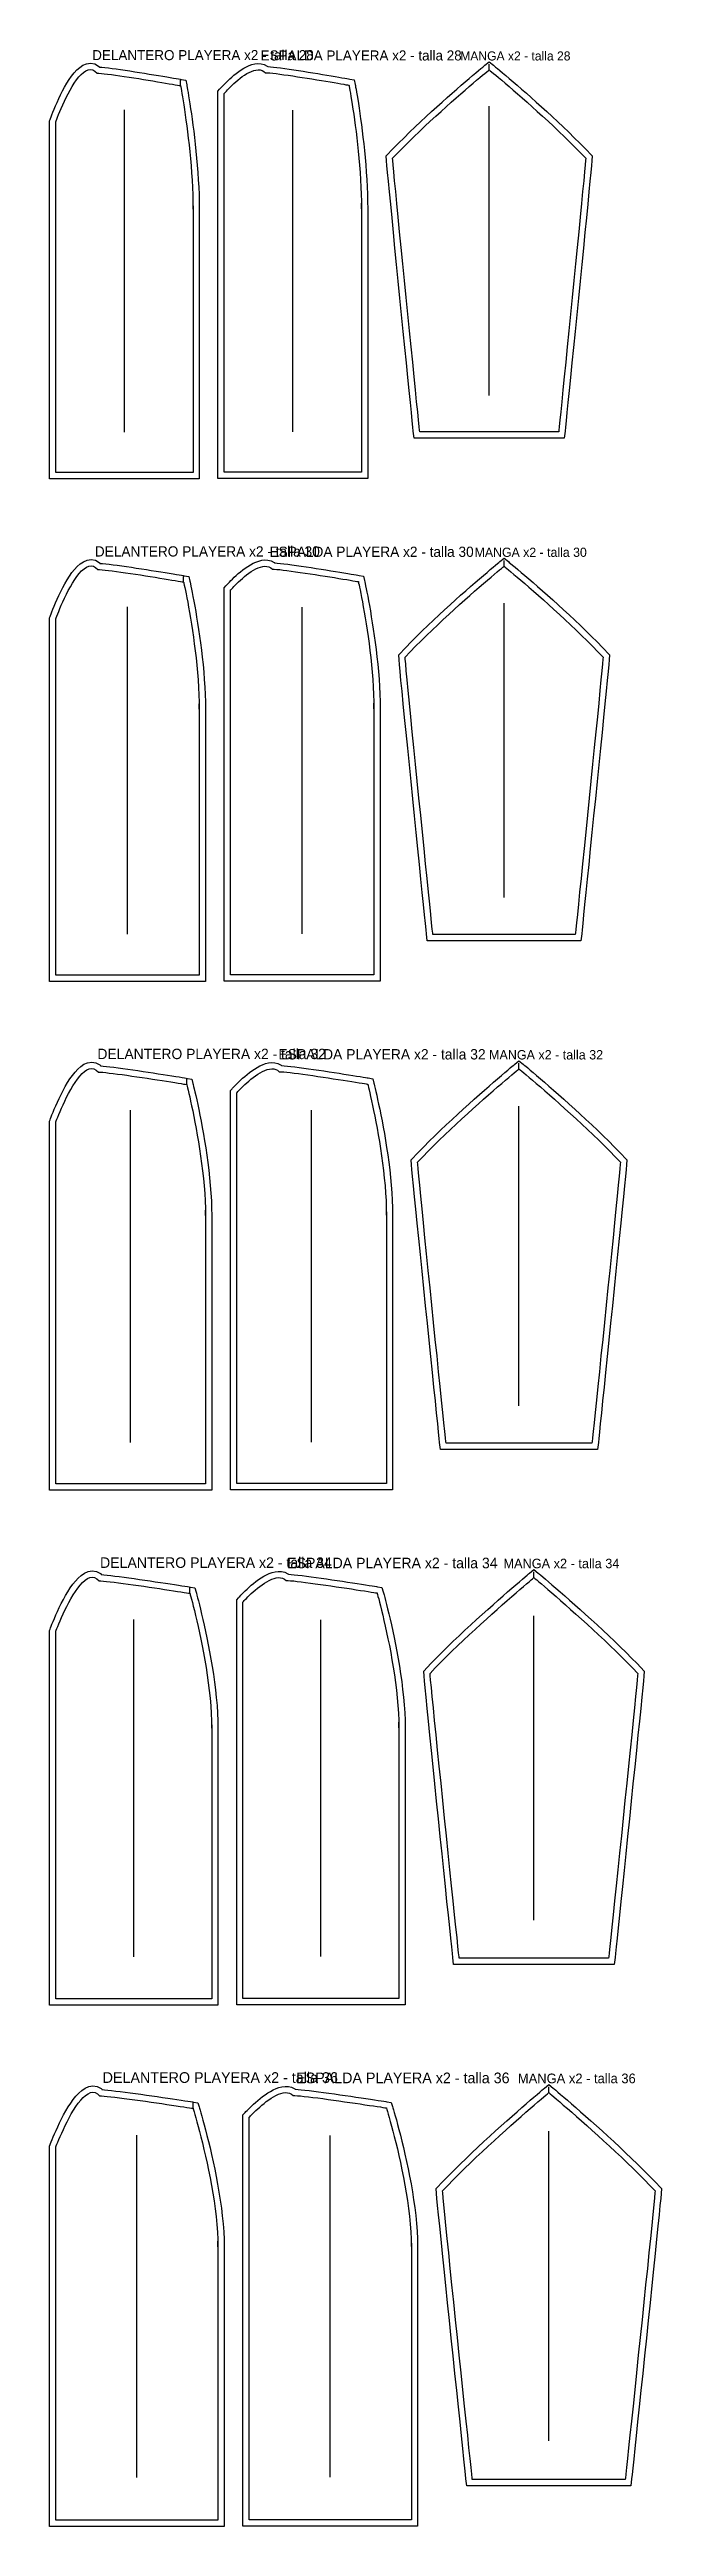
# Model space of a CAD drawing. Header units: centimetres. Extents: x -1 to 97, y -394 to 3.
import ezdxf

# ---------------------------------------------------------------- set-up
doc = ezdxf.new("R2010")
doc.units = ezdxf.units.CM
for name, color, linetype in [('15_SeamAllowance', 4, 'CONTINUOUS'), ('1_Boundary', 7, 'CONTINUOUS'), ('4_Notch', 1, 'CONTINUOUS'), ('5_Grainline', 3, 'CONTINUOUS'), ('8_Text', 7, 'CONTINUOUS')]:
    doc.layers.add(name, color=color, linetype=linetype)

msp = doc.modelspace()

# ---------------------------------------------------------------- texts
at = {"layer": '8_Text'}
for s, height, p in [('DELANTERO PLAYERA x2 - talla 28', 1.6146, (5.8331, 1.5505)), ('ESPALDA PLAYERA x2 - talla 28', 1.6117, (32.8427, 1.5)), ('MANGA x2 - talla 28', 1.45, (64.83, 1.5)), ('DELANTERO PLAYERA x2 - talla 30', 1.6395, (6.2535, -77.9819)), ('ESPALDA PLAYERA x2 - talla 30', 1.6366, (34.263, -78.0355)), ('MANGA x2 - talla 30', 1.475, (67.14, -78.0355)), ('DELANTERO PLAYERA x2 - talla 32', 1.6644, (6.6738, -158.5069)), ('ESPALDA PLAYERA x2 - talla 32', 1.6615, (35.6833, -158.5636)), ('MANGA x2 - talla 32', 1.5, (69.45, -158.5636)), ('DELANTERO PLAYERA x2 - talla 34', 1.6893, (7.0942, -240.0262)), ('ESPALDA PLAYERA x2 - talla 34', 1.6864, (37.1036, -240.0843)), ('MANGA x2 - talla 34', 1.525, (71.76, -240.0843)), ('DELANTERO PLAYERA x2 - talla 36', 1.7142, (7.5145, -322.5435)), ('ESPALDA PLAYERA x2 - talla 36', 1.7113, (38.5239, -322.5993)), ('MANGA x2 - talla 36', 1.55, (74.07, -322.5993))]:
    msp.add_text(s, height=height, dxfattribs=at).set_placement(p)

# ---------------------------------------------------------------- linework, layer by layer
at = {"layer": '15_SeamAllowance'}
for points in [[(-1, -8.1952), (-0.9204, -7.973), (-0.8596, -7.8066), (-0.7622, -7.546), (-0.6303, -7.2025), (-0.4661, -6.7868), (-0.2716, -6.3098), (-0.049, -5.7823), (0.1997, -5.215), (0.4726, -4.6186), (0.7679, -4.0035), (1.0838, -3.3803), (1.4187, -2.7591), (1.7717, -2.1499), (2.1419, -1.5625), (2.5297, -1.006), (2.937, -0.4892), (3.3684, -0.0205), (3.833, 0.3911), (4.3467, 0.7317), (4.9295, 0.9734), (5.5843, 1.0626), (6.261, 0.9419), (6.8767, 0.6117), (7.0461, 0.451), (6.9854, 0.4531), (7.404, 0.4214), (7.8894, 0.3728), (8.4387, 0.309), (9.0459, 0.2317), (9.7033, 0.1425), (10.4027, 0.043), (11.1355, -0.065), (11.8931, -0.1799), (12.6667, -0.2998), (13.4474, -0.4232), (14.2263, -0.5483), (14.9944, -0.6733), (15.743, -0.7966), (16.4629, -0.9164), (17.1452, -1.0309), (17.7809, -1.1384), (18.3612, -1.2373), (18.8769, -1.3257), (19.3191, -1.402), (19.6789, -1.4643), (19.9471, -1.511), (20.1149, -1.5404), (20.856, -1.6704), (20.9935, -2.4081), (21.0233, -2.571), (21.0705, -2.8341), (21.1334, -3.1923), (21.2102, -3.6403), (21.2992, -4.1729), (21.3986, -4.785), (21.5067, -5.4713), (21.6218, -6.2266), (21.7421, -7.0458), (21.8659, -7.9237), (21.9915, -8.8551), (22.117, -9.8349), (22.2409, -10.8579), (22.3613, -11.919), (22.4764, -13.0129), (22.5847, -14.1346), (22.6842, -15.279), (22.7733, -16.4408), (22.8501, -17.6152), (22.913, -18.7968), (22.9601, -19.9808), (22.9898, -21.1622), (23, -22.3311), (23, -22.7214), (23, -23.4809), (23, -24.5794), (23, -25.9823), (23, -27.6547), (23, -29.5621), (23, -31.6697), (23, -33.9429), (23, -36.347), (23, -38.8474), (23, -41.4092), (23, -43.998), (23, -46.5789), (23, -49.1174), (23, -51.5787), (23, -53.9281), (23, -56.131), (23, -58.1527), (23, -59.9585), (23, -61.5137), (23, -62.7837), (23, -63.7338), (23, -64.3293), (23, -65.5355), (21.8886, -65.5355), (21.5671, -65.5355), (21.0547, -65.5355), (20.3704, -65.5355), (19.5333, -65.5355), (18.5625, -65.5355), (17.4771, -65.5355), (16.2963, -65.5355), (15.0391, -65.5355), (13.7245, -65.5355), (12.3718, -65.5355), (11, -65.5355), (9.6282, -65.5355), (8.2755, -65.5355), (6.9609, -65.5355), (5.7037, -65.5355), (4.5229, -65.5355), (3.4375, -65.5355), (2.4667, -65.5355), (1.6296, -65.5355), (0.9453, -65.5355), (0.4329, -65.5355), (0.1114, -65.5355), (-1, -65.5355), (-1, -64.2511), (-1, -63.4304), (-1, -62.1221), (-1, -60.375), (-1, -58.2379), (-1, -55.7595), (-1, -52.9885), (-1, -49.9738), (-1, -46.764), (-1, -43.408), (-1, -39.9545), (-1, -36.4522), (-1, -32.9499), (-1, -29.4963), (-1, -26.1403), (-1, -22.9306), (-1, -19.9158), (-1, -17.1449), (-1, -14.6664), (-1, -12.5293), (-1, -10.7822), (-1, -9.474), (-1, -8.6532)], [(26, -3.4106), (26.2695, -3.0987), (26.3435, -3.0145), (26.4602, -2.8844), (26.6161, -2.7143), (26.8085, -2.5097), (27.0343, -2.276), (27.2907, -2.0186), (27.5748, -1.7429), (27.884, -1.4543), (28.2156, -1.1582), (28.5672, -0.8597), (28.9364, -0.5643), (29.3213, -0.2772), (29.7203, -0.0036), (30.1322, 0.251), (30.5569, 0.481), (30.995, 0.6802), (31.4482, 0.8409), (31.9192, 0.9531), (32.4098, 1.0031), (32.9166, 0.9722), (33.4257, 0.8408), (33.9106, 0.5971), (34.0032, 0.5219), (33.9854, 0.5225), (34.404, 0.4908), (34.8894, 0.4422), (35.4387, 0.3784), (36.0459, 0.3011), (36.7033, 0.2119), (37.4027, 0.1124), (38.1355, 0.0044), (38.8931, -0.1105), (39.6667, -0.2305), (40.4474, -0.3539), (41.2263, -0.4789), (41.9944, -0.604), (42.743, -0.7272), (43.4629, -0.847), (44.1452, -0.9615), (44.7809, -1.0691), (45.3612, -1.1679), (45.8769, -1.2563), (46.3191, -1.3326), (46.6789, -1.3949), (46.9471, -1.4417), (47.1149, -1.471), (47.856, -1.6011), (47.9935, -2.3388), (48.0233, -2.5016), (48.0705, -2.7648), (48.1334, -3.123), (48.2102, -3.571), (48.2992, -4.1036), (48.3986, -4.7156), (48.5067, -5.4019), (48.6218, -6.1572), (48.7421, -6.9764), (48.8659, -7.8543), (48.9915, -8.7858), (49.117, -9.7656), (49.2409, -10.7886), (49.3613, -11.8496), (49.4764, -12.9435), (49.5847, -14.0652), (49.6842, -15.2096), (49.7733, -16.3715), (49.8501, -17.5458), (49.913, -18.7275), (49.9601, -19.9115), (49.9898, -21.0928), (50, -22.2617), (50, -22.652), (50, -23.4116), (50, -24.5101), (50, -25.9129), (50, -27.5853), (50, -29.4927), (50, -31.6003), (50, -33.8735), (50, -36.2776), (50, -38.778), (50, -41.3399), (50, -43.9286), (50, -46.5096), (50, -49.048), (50, -51.5093), (50, -53.8587), (50, -56.0616), (50, -58.0833), (50, -59.8891), (50, -61.4444), (50, -62.7144), (50, -63.6644), (50, -64.2599), (50, -65.4661), (48.8886, -65.4661), (48.5671, -65.4661), (48.0547, -65.4661), (47.3704, -65.4661), (46.5333, -65.4661), (45.5625, -65.4661), (44.4771, -65.4661), (43.2963, -65.4661), (42.0391, -65.4661), (40.7245, -65.4661), (39.3718, -65.4661), (38, -65.4661), (36.6282, -65.4661), (35.2755, -65.4661), (33.9609, -65.4661), (32.7037, -65.4661), (31.5229, -65.4661), (30.4375, -65.4661), (29.4667, -65.4661), (28.6296, -65.4661), (27.9453, -65.4661), (27.4329, -65.4661), (27.1114, -65.4661), (26, -65.4661), (26, -64.1588), (26, -63.2721), (26, -61.8586), (26, -59.9711), (26, -57.6621), (26, -54.9844), (26, -51.9906), (26, -48.7334), (26, -45.2655), (26, -41.6396), (26, -37.9084), (26, -34.1245), (26, -30.3405), (26, -26.6093), (26, -22.9834), (26, -19.5155), (26, -16.2583), (26, -13.2646), (26, -10.5868), (26, -8.2779), (26, -6.3903), (26, -4.9768), (26, -4.0901)], [(69.47, 1.2888), (70.1476, 0.7379), (70.2837, 0.6267), (70.5036, 0.4463), (70.8021, 0.1999), (71.1743, -0.109), (71.6153, -0.4772), (72.12, -0.9013), (72.6835, -1.3781), (73.301, -1.9042), (73.9673, -2.4764), (74.6777, -3.0914), (75.427, -3.7458), (76.2105, -4.4364), (77.023, -5.1599), (77.8598, -5.9129), (78.7159, -6.6923), (79.5863, -7.4947), (80.4661, -8.3169), (81.3504, -9.1556), (82.2343, -10.0076), (83.1129, -10.8697), (83.9813, -11.7387), (84.8347, -12.6113), (85.9664, -13.797), (85.9153, -14.5821), (85.8509, -15.331), (85.7496, -16.4333), (85.6147, -17.8589), (85.4499, -19.5724), (85.2587, -21.5375), (85.045, -23.7176), (84.8126, -26.0761), (84.5651, -28.5762), (84.3063, -31.1813), (84.0401, -33.8546), (83.77, -36.5594), (83.5, -39.259), (83.2338, -41.9166), (82.975, -44.4955), (82.7276, -46.9589), (82.4952, -49.2701), (82.2815, -51.3924), (82.0905, -53.289), (81.9257, -54.9231), (81.791, -56.2581), (81.6901, -57.2572), (81.6269, -57.8836), (81.514, -59), (80.4972, -59), (80.1716, -59), (79.6527, -59), (78.9596, -59), (78.1119, -59), (77.1287, -59), (76.0296, -59), (74.8337, -59), (73.5605, -59), (72.2292, -59), (70.8593, -59), (69.47, -59), (68.0807, -59), (66.7108, -59), (65.3795, -59), (64.1063, -59), (62.9104, -59), (61.8113, -59), (60.8281, -59), (59.9804, -59), (59.2873, -59), (58.7684, -59), (58.4428, -59), (57.426, -59), (57.3131, -57.8836), (57.2499, -57.2572), (57.149, -56.2581), (57.0143, -54.9231), (56.8495, -53.289), (56.6585, -51.3924), (56.4448, -49.2701), (56.2124, -46.9589), (55.965, -44.4955), (55.7062, -41.9166), (55.44, -39.259), (55.17, -36.5594), (54.8999, -33.8546), (54.6337, -31.1813), (54.3749, -28.5762), (54.1274, -26.0761), (53.895, -23.7176), (53.6813, -21.5375), (53.4901, -19.5724), (53.3253, -17.8589), (53.1904, -16.4333), (53.0891, -15.331), (53.0247, -14.5821), (52.9736, -13.797), (54.1053, -12.6113), (54.9587, -11.7387), (55.8271, -10.8697), (56.7057, -10.0076), (57.5896, -9.1556), (58.4739, -8.3169), (59.3537, -7.4947), (60.2241, -6.6923), (61.0802, -5.9129), (61.917, -5.1599), (62.7295, -4.4364), (63.513, -3.7458), (64.2623, -3.0914), (64.9727, -2.4764), (65.639, -1.9042), (66.2565, -1.3781), (66.82, -0.9013), (67.3247, -0.4772), (67.7657, -0.109), (68.1379, 0.1999), (68.4364, 0.4463), (68.6563, 0.6267), (68.7924, 0.7379)], [(-1, -87.8206), (-0.9182, -87.5958), (-0.8559, -87.428), (-0.7561, -87.1652), (-0.6211, -86.8186), (-0.453, -86.3992), (-0.2542, -85.918), (-0.0267, -85.3857), (0.2275, -84.8132), (0.5061, -84.2112), (0.8073, -83.5903), (1.1293, -82.9612), (1.4705, -82.3341), (1.8295, -81.7191), (2.2057, -81.126), (2.5993, -80.5642), (3.0118, -80.0424), (3.4477, -79.5692), (3.916, -79.1538), (4.4321, -78.8096), (5.0163, -78.5639), (5.6728, -78.4697), (6.3532, -78.586), (6.9737, -78.9149), (7.1452, -79.0769), (7.0868, -79.075), (7.5104, -79.1066), (8.0043, -79.155), (8.5655, -79.2187), (9.1875, -79.2959), (9.8621, -79.3851), (10.5809, -79.4845), (11.335, -79.5925), (12.1153, -79.7073), (12.9126, -79.8272), (13.7177, -79.9506), (14.5214, -80.0756), (15.3144, -80.2006), (16.0874, -80.3239), (16.8311, -80.4436), (17.5362, -80.5581), (18.1934, -80.6656), (18.7933, -80.7645), (19.3266, -80.8529), (19.784, -80.9291), (20.1561, -80.9914), (20.4336, -81.0382), (20.6072, -81.0675), (21.3314, -81.1903), (21.4895, -81.9072), (21.5269, -82.0791), (21.5859, -82.3566), (21.6646, -82.7339), (21.7606, -83.2052), (21.8719, -83.7648), (21.9962, -84.407), (22.1315, -85.126), (22.2754, -85.9163), (22.4258, -86.7721), (22.5807, -87.6877), (22.7377, -88.6574), (22.8948, -89.6756), (23.0497, -90.7366), (23.2003, -91.8347), (23.3445, -92.9643), (23.4799, -94.1198), (23.6044, -95.2955), (23.716, -96.4859), (23.8122, -97.6854), (23.891, -98.8884), (23.95, -100.0894), (23.9872, -101.2831), (24, -102.4581), (24, -102.8515), (24, -103.6169), (24, -104.7247), (24, -106.14), (24, -107.8276), (24, -109.7526), (24, -111.88), (24, -114.1747), (24, -116.6017), (24, -119.1259), (24, -121.7124), (24, -124.3261), (24, -126.932), (24, -129.495), (24, -131.9802), (24, -134.3525), (24, -136.5768), (24, -138.6183), (24, -140.4417), (24, -142.0122), (24, -143.2946), (24, -144.254), (24, -144.8554), (24, -146.0636), (22.8835, -146.0636), (22.5475, -146.0636), (22.0117, -146.0636), (21.2963, -146.0636), (20.4212, -146.0636), (19.4063, -146.0636), (18.2716, -146.0636), (17.037, -146.0636), (15.7227, -146.0636), (14.3484, -146.0636), (12.9342, -146.0636), (11.5, -146.0636), (10.0658, -146.0636), (8.6516, -146.0636), (7.2773, -146.0636), (5.963, -146.0636), (4.7284, -146.0636), (3.5938, -146.0636), (2.5788, -146.0636), (1.7037, -146.0636), (0.9883, -146.0636), (0.4525, -146.0636), (0.1165, -146.0636), (-1, -146.0636), (-1, -144.7746), (-1, -143.9407), (-1, -142.6115), (-1, -140.8364), (-1, -138.665), (-1, -136.1469), (-1, -133.3316), (-1, -130.2685), (-1, -127.0073), (-1, -123.5975), (-1, -120.0887), (-1, -116.5302), (-1, -112.9718), (-1, -109.463), (-1, -106.0532), (-1, -102.792), (-1, -99.7289), (-1, -96.9136), (-1, -94.3954), (-1, -92.2241), (-1, -90.449), (-1, -89.1198), (-1, -88.2859)], [(27, -82.9889), (27.2739, -82.6758), (27.3494, -82.5909), (27.4683, -82.4599), (27.6273, -82.2884), (27.8234, -82.0821), (28.0535, -81.8463), (28.3147, -81.5867), (28.6041, -81.3086), (28.9188, -81.0174), (29.2562, -80.7186), (29.6136, -80.4174), (29.9888, -80.1193), (30.3795, -79.8294), (30.7841, -79.5533), (31.2014, -79.2961), (31.631, -79.0637), (32.0734, -78.8624), (32.5303, -78.6995), (33.0044, -78.5849), (33.4976, -78.5325), (34.0071, -78.5609), (34.5194, -78.6903), (35.0079, -78.9333), (35.1023, -79.0098), (35.0868, -79.0093), (35.5104, -79.0409), (36.0043, -79.0894), (36.5655, -79.153), (37.1875, -79.2303), (37.8621, -79.3194), (38.5809, -79.4188), (39.335, -79.5268), (40.1153, -79.6416), (40.9126, -79.7616), (41.7177, -79.8849), (42.5214, -80.01), (43.3144, -80.135), (44.0874, -80.2582), (44.8311, -80.3779), (45.5362, -80.4924), (46.1934, -80.6), (46.7933, -80.6988), (47.3266, -80.7872), (47.784, -80.8634), (48.1561, -80.9258), (48.4336, -80.9725), (48.6072, -81.0018), (49.3314, -81.1246), (49.4895, -81.8415), (49.5269, -82.0134), (49.5859, -82.291), (49.6646, -82.6682), (49.7606, -83.1395), (49.8719, -83.6991), (49.9962, -84.3413), (50.1315, -85.0604), (50.2754, -85.8506), (50.4258, -86.7064), (50.5807, -87.622), (50.7377, -88.5918), (50.8948, -89.6099), (51.0497, -90.6709), (51.2003, -91.769), (51.3445, -92.8987), (51.4799, -94.0541), (51.6044, -95.2299), (51.716, -96.4202), (51.8122, -97.6197), (51.891, -98.8227), (51.95, -100.0238), (51.9872, -101.2175), (52, -102.3925), (52, -102.7858), (52, -103.5512), (52, -104.659), (52, -106.0743), (52, -107.762), (52, -109.687), (52, -111.8143), (52, -114.109), (52, -116.536), (52, -119.0602), (52, -121.6467), (52, -124.2604), (52, -126.8663), (52, -129.4293), (52, -131.9145), (52, -134.2868), (52, -136.5112), (52, -138.5526), (52, -140.3761), (52, -141.9465), (52, -143.229), (52, -144.1884), (52, -144.7897), (52, -145.9979), (50.8835, -145.9979), (50.5475, -145.9979), (50.0117, -145.9979), (49.2963, -145.9979), (48.4212, -145.9979), (47.4063, -145.9979), (46.2716, -145.9979), (45.037, -145.9979), (43.7227, -145.9979), (42.3484, -145.9979), (40.9342, -145.9979), (39.5, -145.9979), (38.0658, -145.9979), (36.6516, -145.9979), (35.2773, -145.9979), (33.963, -145.9979), (32.7284, -145.9979), (31.5938, -145.9979), (30.5788, -145.9979), (29.7037, -145.9979), (28.9883, -145.9979), (28.4525, -145.9979), (28.1165, -145.9979), (27, -145.9979), (27, -144.6858), (27, -143.7852), (27, -142.3496), (27, -140.4325), (27, -138.0874), (27, -135.3677), (27, -132.3271), (27, -129.0189), (27, -125.4967), (27, -121.8141), (27, -118.0244), (27, -114.1813), (27, -110.3381), (27, -106.5484), (27, -102.8658), (27, -99.3436), (27, -96.0354), (27, -92.9948), (27, -90.2751), (27, -87.93), (27, -86.0129), (27, -84.5773), (27, -83.6767)], [(71.86, -78.2418), (72.5431, -78.8024), (72.6848, -78.9192), (72.9136, -79.1086), (73.224, -79.367), (73.6109, -79.6906), (74.0689, -80.0759), (74.5927, -80.5191), (75.177, -81.0167), (75.8166, -81.565), (76.506, -82.1604), (77.2401, -82.7991), (78.0136, -83.4777), (78.8212, -84.1925), (79.6576, -84.9397), (80.5175, -85.7159), (81.3956, -86.5174), (82.2867, -87.3406), (83.1856, -88.1819), (84.087, -89.0377), (84.9856, -89.9044), (85.8762, -90.7785), (86.7536, -91.6565), (87.6126, -92.5348), (88.7468, -93.7229), (88.6946, -94.5117), (88.6286, -95.2697), (88.5248, -96.3861), (88.3865, -97.8307), (88.2174, -99.5674), (88.0214, -101.5594), (87.8023, -103.7696), (87.5639, -106.1608), (87.3102, -108.6958), (87.0448, -111.3374), (86.7718, -114.0482), (86.4949, -116.791), (86.2181, -119.5286), (85.945, -122.2237), (85.6797, -124.8391), (85.426, -127.3373), (85.1877, -129.6813), (84.9686, -131.8337), (84.7727, -133.7572), (84.6037, -135.4145), (84.4656, -136.7685), (84.3622, -137.7818), (84.2973, -138.4171), (84.183, -139.5355), (83.1643, -139.5355), (82.8306, -139.5355), (82.2986, -139.5355), (81.5881, -139.5355), (80.7191, -139.5355), (79.7113, -139.5355), (78.5845, -139.5355), (77.3585, -139.5355), (76.0533, -139.5355), (74.6886, -139.5355), (73.2842, -139.5355), (71.86, -139.5355), (70.4358, -139.5355), (69.0314, -139.5355), (67.6667, -139.5355), (66.3615, -139.5355), (65.1355, -139.5355), (64.0087, -139.5355), (63.0009, -139.5355), (62.1319, -139.5355), (61.4214, -139.5355), (60.8894, -139.5355), (60.5557, -139.5355), (59.537, -139.5355), (59.4227, -138.4171), (59.3578, -137.7818), (59.2544, -136.7685), (59.1163, -135.4145), (58.9473, -133.7572), (58.7514, -131.8337), (58.5323, -129.6813), (58.294, -127.3373), (58.0403, -124.8391), (57.775, -122.2237), (57.5019, -119.5286), (57.2251, -116.791), (56.9482, -114.0482), (56.6752, -111.3374), (56.4098, -108.6958), (56.1561, -106.1608), (55.9177, -103.7696), (55.6986, -101.5594), (55.5026, -99.5674), (55.3335, -97.8307), (55.1952, -96.3861), (55.0914, -95.2697), (55.0254, -94.5117), (54.9732, -93.7229), (56.1074, -92.5348), (56.9664, -91.6565), (57.8438, -90.7785), (58.7344, -89.9044), (59.633, -89.0377), (60.5344, -88.1819), (61.4333, -87.3406), (62.3244, -86.5174), (63.2025, -85.7159), (64.0624, -84.9397), (64.8988, -84.1925), (65.7064, -83.4777), (66.4799, -82.7991), (67.214, -82.1604), (67.9034, -81.565), (68.543, -81.0167), (69.1273, -80.5191), (69.6511, -80.0759), (70.1091, -79.6906), (70.496, -79.367), (70.8064, -79.1086), (71.0352, -78.9192), (71.1769, -78.8024)], [(-1, -168.4387), (-0.916, -168.2113), (-0.8522, -168.0421), (-0.7501, -167.777), (-0.6119, -167.4274), (-0.4401, -167.0044), (-0.2368, -166.5188), (-0.0043, -165.9817), (0.2552, -165.404), (0.5395, -164.7964), (0.8467, -164.1699), (1.1748, -163.5348), (1.5222, -162.9018), (1.8873, -162.281), (2.2695, -161.6822), (2.6688, -161.115), (3.0866, -160.5882), (3.5271, -160.1106), (3.999, -159.6912), (4.5176, -159.3434), (5.1032, -159.0937), (5.7613, -158.9946), (6.4456, -159.1065), (7.0707, -159.434), (7.2443, -159.5975), (7.1881, -159.5956), (7.6168, -159.6271), (8.1193, -159.6755), (8.6924, -159.7391), (9.3292, -159.8162), (10.0212, -159.9053), (10.7594, -160.0047), (11.5347, -160.1126), (12.3377, -160.2273), (13.1587, -160.3473), (13.9883, -160.4706), (14.8168, -160.5956), (15.6346, -160.7206), (16.4321, -160.8438), (17.1997, -160.9635), (17.9275, -161.078), (18.6061, -161.1855), (19.2257, -161.2843), (19.7766, -161.3727), (20.2491, -161.4489), (20.6337, -161.5113), (20.9205, -161.558), (21.0998, -161.5873), (21.8097, -161.7037), (21.9855, -162.4026), (22.0302, -162.5835), (22.1012, -162.8753), (22.1956, -163.2715), (22.3108, -163.7659), (22.4444, -164.3524), (22.5936, -165.0245), (22.7559, -165.7763), (22.9287, -166.6013), (23.1093, -167.4935), (23.2952, -168.4466), (23.4837, -169.4545), (23.6723, -170.5108), (23.8583, -171.6096), (24.0392, -172.7446), (24.2122, -173.9097), (24.3749, -175.0987), (24.5245, -176.3056), (24.6585, -177.5243), (24.7741, -178.7487), (24.8688, -179.9728), (24.9399, -181.1908), (24.9846, -182.3967), (25, -183.5777), (25, -183.9742), (25, -184.7454), (25, -185.8626), (25, -187.2903), (25, -188.9931), (25, -190.9358), (25, -193.0829), (25, -195.3991), (25, -197.8489), (25, -200.397), (25, -203.0081), (25, -205.6468), (25, -208.2776), (25, -210.8652), (25, -213.3743), (25, -215.7694), (25, -218.0153), (25, -220.0764), (25, -221.9176), (25, -223.5032), (25, -224.7981), (25, -225.7668), (25, -226.374), (25, -227.5843), (23.8785, -227.5843), (23.5278, -227.5843), (22.9688, -227.5843), (22.2222, -227.5843), (21.309, -227.5843), (20.25, -227.5843), (19.066, -227.5843), (17.7778, -227.5843), (16.4063, -227.5843), (14.9722, -227.5843), (13.4965, -227.5843), (12, -227.5843), (10.5035, -227.5843), (9.0278, -227.5843), (7.5938, -227.5843), (6.2222, -227.5843), (4.934, -227.5843), (3.75, -227.5843), (2.691, -227.5843), (1.7778, -227.5843), (1.0313, -227.5843), (0.4722, -227.5843), (0.1215, -227.5843), (-1, -227.5843), (-1, -226.2907), (-1, -225.4437), (-1, -224.0935), (-1, -222.2904), (-1, -220.0848), (-1, -217.527), (-1, -214.6672), (-1, -211.5559), (-1, -208.2432), (-1, -204.7797), (-1, -201.2155), (-1, -197.6009), (-1, -193.9864), (-1, -190.4222), (-1, -186.9586), (-1, -183.646), (-1, -180.5346), (-1, -177.6749), (-1, -175.117), (-1, -172.9114), (-1, -171.1083), (-1, -169.7581), (-1, -168.9111)], [(28, -163.56), (28.2782, -163.2456), (28.3551, -163.1601), (28.4763, -163.0281), (28.6384, -162.8552), (28.8382, -162.6471), (29.0726, -162.4094), (29.3386, -162.1475), (29.6332, -161.867), (29.9535, -161.5732), (30.2967, -161.2717), (30.66, -160.9678), (31.0411, -160.6669), (31.4377, -160.3743), (31.8479, -160.0955), (32.2705, -159.8359), (32.705, -159.6011), (33.1518, -159.3975), (33.6125, -159.2324), (34.0896, -159.1156), (34.5855, -159.0608), (35.0976, -159.0867), (35.6131, -159.214), (36.1051, -159.4564), (36.2014, -159.5341), (36.1881, -159.5337), (36.6168, -159.5652), (37.1193, -159.6135), (37.6924, -159.6771), (38.3292, -159.7543), (39.0212, -159.8434), (39.7594, -159.9427), (40.5347, -160.0506), (41.3377, -160.1654), (42.1587, -160.2853), (42.9883, -160.4086), (43.8168, -160.5336), (44.6346, -160.6586), (45.4321, -160.7818), (46.1997, -160.9015), (46.9275, -161.016), (47.6061, -161.1235), (48.2257, -161.2224), (48.7766, -161.3107), (49.2491, -161.387), (49.6337, -161.4493), (49.9205, -161.496), (50.0998, -161.5253), (50.8097, -161.6417), (50.9855, -162.3406), (51.0302, -162.5216), (51.1012, -162.8133), (51.1956, -163.2095), (51.3108, -163.704), (51.4444, -164.2904), (51.5936, -164.9626), (51.7559, -165.7143), (51.9287, -166.5394), (52.1093, -167.4315), (52.2952, -168.3846), (52.4837, -169.3925), (52.6723, -170.4489), (52.8583, -171.5477), (53.0392, -172.6827), (53.2122, -173.8477), (53.3749, -175.0368), (53.5245, -176.2436), (53.6585, -177.4623), (53.7741, -178.6867), (53.8688, -179.9109), (53.9399, -181.1288), (53.9846, -182.3348), (54, -183.5158), (54, -183.9122), (54, -184.6835), (54, -185.8006), (54, -187.2283), (54, -188.9312), (54, -190.8739), (54, -193.021), (54, -195.3371), (54, -197.7869), (54, -200.3351), (54, -202.9462), (54, -205.5848), (54, -208.2156), (54, -210.8033), (54, -213.3123), (54, -215.7075), (54, -217.9533), (54, -220.0145), (54, -221.8556), (54, -223.4413), (54, -224.7362), (54, -225.7049), (54, -226.312), (54, -227.5223), (52.8785, -227.5223), (52.5278, -227.5223), (51.9688, -227.5223), (51.2222, -227.5223), (50.309, -227.5223), (49.25, -227.5223), (48.066, -227.5223), (46.7778, -227.5223), (45.4063, -227.5223), (43.9722, -227.5223), (42.4965, -227.5223), (41, -227.5223), (39.5035, -227.5223), (38.0278, -227.5223), (36.5938, -227.5223), (35.2222, -227.5223), (33.934, -227.5223), (32.75, -227.5223), (31.691, -227.5223), (30.7778, -227.5223), (30.0313, -227.5223), (29.4722, -227.5223), (29.1215, -227.5223), (28, -227.5223), (28, -226.2054), (28, -225.2909), (28, -223.8332), (28, -221.8865), (28, -219.5052), (28, -216.7437), (28, -213.6561), (28, -210.297), (28, -206.7205), (28, -202.9811), (28, -199.133), (28, -195.2306), (28, -191.3282), (28, -187.4802), (28, -183.7407), (28, -180.1643), (28, -176.8051), (28, -173.7176), (28, -170.956), (28, -168.5748), (28, -166.6281), (28, -165.1704), (28, -164.2559)], [(74.25, -158.7654), (74.9382, -159.3351), (75.0855, -159.4575), (75.3233, -159.6559), (75.6457, -159.9263), (76.0473, -160.2647), (76.5224, -160.667), (77.0652, -161.1294), (77.6703, -161.6478), (78.332, -162.2182), (79.0446, -162.8368), (79.8025, -163.4994), (80.6001, -164.2021), (81.4318, -164.941), (82.292, -165.7121), (83.175, -166.5115), (84.0753, -167.3351), (84.9872, -168.1791), (85.9051, -169.0395), (86.8236, -169.9123), (87.7369, -170.7937), (88.6395, -171.6799), (89.5259, -172.5668), (90.3906, -173.4508), (91.5273, -174.6414), (91.474, -175.434), (91.4063, -176.2008), (91.3, -177.3315), (91.1582, -178.795), (90.985, -180.555), (90.7841, -182.5739), (90.5596, -184.8142), (90.3153, -187.2381), (90.0553, -189.808), (89.7834, -192.486), (89.5036, -195.2343), (89.2198, -198.0152), (88.9361, -200.7908), (88.6563, -203.5234), (88.3844, -206.1752), (88.1244, -208.7083), (87.8802, -211.085), (87.6557, -213.2675), (87.4549, -215.2179), (87.2818, -216.8985), (87.1402, -218.2714), (87.0342, -219.2989), (86.9678, -219.9431), (86.8521, -221.0636), (85.8315, -221.0636), (85.4896, -221.0636), (84.9445, -221.0636), (84.2167, -221.0636), (83.3263, -221.0636), (82.2937, -221.0636), (81.1393, -221.0636), (79.8833, -221.0636), (78.5461, -221.0636), (77.1479, -221.0636), (75.7091, -221.0636), (74.25, -221.0636), (72.7909, -221.0636), (71.3521, -221.0636), (69.9539, -221.0636), (68.6167, -221.0636), (67.3607, -221.0636), (66.2063, -221.0636), (65.1737, -221.0636), (64.2833, -221.0636), (63.5555, -221.0636), (63.0104, -221.0636), (62.6685, -221.0636), (61.6479, -221.0636), (61.5322, -219.9431), (61.4658, -219.2989), (61.3598, -218.2714), (61.2182, -216.8985), (61.0451, -215.2179), (60.8443, -213.2675), (60.6198, -211.085), (60.3756, -208.7083), (60.1156, -206.1752), (59.8437, -203.5234), (59.5639, -200.7908), (59.2802, -198.0152), (58.9964, -195.2343), (58.7166, -192.486), (58.4447, -189.808), (58.1847, -187.2381), (57.9404, -184.8142), (57.7159, -182.5739), (57.515, -180.555), (57.3418, -178.795), (57.2, -177.3315), (57.0937, -176.2008), (57.026, -175.434), (56.9727, -174.6414), (58.1094, -173.4508), (58.9741, -172.5668), (59.8605, -171.6799), (60.7631, -170.7937), (61.6764, -169.9123), (62.5949, -169.0395), (63.5128, -168.1791), (64.4247, -167.3351), (65.325, -166.5115), (66.208, -165.7121), (67.0682, -164.941), (67.8999, -164.2021), (68.6975, -163.4994), (69.4554, -162.8368), (70.168, -162.2182), (70.8297, -161.6478), (71.4348, -161.1294), (71.9776, -160.667), (72.4527, -160.2647), (72.8543, -159.9263), (73.1767, -159.6559), (73.4145, -159.4575), (73.5618, -159.3351)], [(-1, -250.0512), (-0.9137, -249.8212), (-0.8485, -249.6506), (-0.744, -249.3833), (-0.6028, -249.0307), (-0.4271, -248.6039), (-0.2194, -248.114), (0.018, -247.5721), (0.2829, -246.9892), (0.5729, -246.3761), (0.8861, -245.7438), (1.2203, -245.1028), (1.5738, -244.4639), (1.9451, -243.8372), (2.3333, -243.2327), (2.7383, -242.6601), (3.1613, -242.1284), (3.6065, -241.6462), (4.0821, -241.2229), (4.6032, -240.8714), (5.1902, -240.6178), (5.85, -240.5139), (6.5379, -240.6214), (7.1677, -240.9475), (7.3433, -241.1124), (7.2895, -241.1106), (7.7232, -241.142), (8.2344, -241.1903), (8.8195, -241.2538), (9.471, -241.3308), (10.1804, -241.4199), (10.9381, -241.5192), (11.7347, -241.627), (12.5603, -241.7418), (13.4051, -241.8617), (14.2591, -241.9849), (15.1125, -242.1099), (15.9551, -242.2349), (16.7772, -242.3581), (17.5685, -242.4778), (18.3192, -242.5922), (19.0191, -242.6997), (19.6584, -242.7986), (20.2269, -242.8869), (20.7146, -242.9631), (21.1115, -243.0255), (21.4076, -243.0721), (21.5928, -243.1015), (22.2905, -243.2123), (22.4814, -243.8955), (22.5336, -244.0854), (22.6163, -244.3913), (22.7265, -244.8064), (22.861, -245.3239), (23.0168, -245.937), (23.1909, -246.6391), (23.3802, -247.4233), (23.5818, -248.283), (23.7926, -249.2115), (24.0095, -250.2019), (24.2295, -251.2477), (24.4496, -252.3422), (24.6667, -253.4786), (24.8778, -254.6503), (25.0798, -255.8506), (25.2697, -257.073), (25.4444, -258.3109), (25.6008, -259.5576), (25.736, -260.8068), (25.8466, -262.0519), (25.9297, -263.2866), (25.982, -264.5047), (26, -265.6916), (26, -266.0912), (26, -266.8683), (26, -267.9948), (26, -269.4349), (26, -271.153), (26, -273.1133), (26, -275.2801), (26, -277.6178), (26, -280.0905), (26, -282.6625), (26, -285.2982), (26, -287.9618), (26, -290.6175), (26, -293.2297), (26, -295.7627), (26, -298.1807), (26, -300.448), (26, -302.5289), (26, -304.3877), (26, -305.9886), (26, -307.2959), (26, -308.274), (26, -308.887), (26, -310.0993), (24.8734, -310.0993), (24.5081, -310.0993), (23.9258, -310.0993), (23.1481, -310.0993), (22.1969, -310.0993), (21.0938, -310.0993), (19.8604, -310.0993), (18.5185, -310.0993), (17.0898, -310.0993), (15.5961, -310.0993), (14.0589, -310.0993), (12.5, -310.0993), (10.9411, -310.0993), (9.4039, -310.0993), (7.9102, -310.0993), (6.4815, -310.0993), (5.1396, -310.0993), (3.9063, -310.0993), (2.8031, -310.0993), (1.8519, -310.0993), (1.0742, -310.0993), (0.4919, -310.0993), (0.1266, -310.0993), (-1, -310.0993), (-1, -308.8012), (-1, -307.941), (-1, -306.5698), (-1, -304.7388), (-1, -302.4989), (-1, -299.9013), (-1, -296.9972), (-1, -293.8375), (-1, -290.4735), (-1, -286.9561), (-1, -283.3366), (-1, -279.6659), (-1, -275.9953), (-1, -272.3757), (-1, -268.8584), (-1, -265.4943), (-1, -262.3347), (-1, -259.4305), (-1, -256.8329), (-1, -254.5931), (-1, -252.762), (-1, -251.3908), (-1, -250.5307)], [(29, -245.1237), (29.2825, -244.8082), (29.3608, -244.7221), (29.4843, -244.589), (29.6494, -244.4147), (29.8529, -244.2049), (30.0916, -243.9652), (30.3625, -243.701), (30.6623, -243.418), (30.9881, -243.1217), (31.3371, -242.8175), (31.7063, -242.5108), (32.0933, -242.2072), (32.4958, -241.9119), (32.9117, -241.6304), (33.3397, -241.3683), (33.7791, -241.1311), (34.2302, -240.9251), (34.6947, -240.7578), (35.175, -240.6388), (35.6735, -240.5817), (36.1883, -240.6051), (36.7068, -240.7304), (37.2024, -240.972), (37.3004, -241.051), (37.2895, -241.0506), (37.7232, -241.082), (38.2344, -241.1303), (38.8195, -241.1938), (39.471, -241.2709), (40.1804, -241.3599), (40.9381, -241.4592), (41.7347, -241.5671), (42.5603, -241.6818), (43.4051, -241.8017), (44.2591, -241.925), (45.1125, -242.05), (45.9551, -242.1749), (46.7772, -242.2981), (47.5685, -242.4178), (48.3192, -242.5323), (49.0191, -242.6398), (49.6584, -242.7386), (50.2269, -242.827), (50.7146, -242.9032), (51.1115, -242.9655), (51.4076, -243.0122), (51.5928, -243.0415), (52.2905, -243.1523), (52.4814, -243.8356), (52.5336, -244.0254), (52.6163, -244.3313), (52.7265, -244.7464), (52.861, -245.2639), (53.0168, -245.877), (53.1909, -246.5791), (53.3802, -247.3633), (53.5818, -248.223), (53.7926, -249.1515), (54.0095, -250.142), (54.2295, -251.1878), (54.4496, -252.2822), (54.6667, -253.4186), (54.8778, -254.5903), (55.0798, -255.7906), (55.2697, -257.013), (55.4444, -258.2509), (55.6008, -259.4976), (55.736, -260.7468), (55.8466, -261.9919), (55.9297, -263.2266), (55.982, -264.4447), (56, -265.6317), (56, -266.0312), (56, -266.8083), (56, -267.9348), (56, -269.3749), (56, -271.093), (56, -273.0533), (56, -275.2202), (56, -277.5578), (56, -280.0305), (56, -282.6025), (56, -285.2382), (56, -287.9018), (56, -290.5575), (56, -293.1698), (56, -295.7028), (56, -298.1208), (56, -300.3881), (56, -302.469), (56, -304.3277), (56, -305.9286), (56, -307.236), (56, -308.214), (56, -308.827), (56, -310.0393), (54.8734, -310.0393), (54.5081, -310.0393), (53.9258, -310.0393), (53.1481, -310.0393), (52.1969, -310.0393), (51.0938, -310.0393), (49.8604, -310.0393), (48.5185, -310.0393), (47.0898, -310.0393), (45.5961, -310.0393), (44.0589, -310.0393), (42.5, -310.0393), (40.9411, -310.0393), (39.4039, -310.0393), (37.9102, -310.0393), (36.4815, -310.0393), (35.1396, -310.0393), (33.9063, -310.0393), (32.8031, -310.0393), (31.8519, -310.0393), (31.0742, -310.0393), (30.4919, -310.0393), (30.1266, -310.0393), (29, -310.0393), (29, -308.7176), (29, -307.7892), (29, -306.3093), (29, -304.3331), (29, -301.9157), (29, -299.1122), (29, -295.9778), (29, -292.5677), (29, -288.9369), (29, -285.1407), (29, -281.2342), (29, -277.2726), (29, -273.311), (29, -269.4045), (29, -265.6083), (29, -261.9775), (29, -258.5674), (29, -255.433), (29, -252.6295), (29, -250.2121), (29, -248.2359), (29, -246.756), (29, -245.8277)], [(76.64, -240.2819), (77.3332, -240.8602), (77.486, -240.9882), (77.7327, -241.1956), (78.0672, -241.478), (78.4835, -241.8311), (78.9756, -242.2506), (79.5376, -242.7321), (80.1635, -243.2713), (80.8472, -243.8639), (81.583, -244.5056), (82.3648, -245.1921), (83.1865, -245.9191), (84.0424, -246.6821), (84.9264, -247.4771), (85.8325, -248.2996), (86.7549, -249.1454), (87.6876, -250.0101), (88.6246, -250.8896), (89.5601, -251.7795), (90.4881, -252.6757), (91.4028, -253.5738), (92.2982, -254.4698), (93.1686, -255.3595), (94.3077, -256.5525), (94.2534, -257.3488), (94.1841, -258.1246), (94.0751, -259.2694), (93.93, -260.7519), (93.7525, -262.5351), (93.5468, -264.5809), (93.3169, -266.8513), (93.0667, -269.308), (92.8003, -271.9127), (92.5219, -274.6271), (92.2353, -277.413), (91.9447, -280.2319), (91.6541, -283.0456), (91.3676, -285.8157), (91.0891, -288.5039), (90.8228, -291.0719), (90.5727, -293.4814), (90.3428, -295.6939), (90.1371, -297.6712), (89.9598, -299.375), (89.8149, -300.7669), (89.7063, -301.8086), (89.6382, -302.4618), (89.5211, -303.5843), (88.4987, -303.5843), (88.1486, -303.5843), (87.5905, -303.5843), (86.8452, -303.5843), (85.9335, -303.5843), (84.8762, -303.5843), (83.6942, -303.5843), (82.4081, -303.5843), (81.0389, -303.5843), (79.6073, -303.5843), (78.134, -303.5843), (76.64, -303.5843), (75.146, -303.5843), (73.6727, -303.5843), (72.2411, -303.5843), (70.8719, -303.5843), (69.5858, -303.5843), (68.4038, -303.5843), (67.3465, -303.5843), (66.4348, -303.5843), (65.6895, -303.5843), (65.1314, -303.5843), (64.7813, -303.5843), (63.7589, -303.5843), (63.6418, -302.4618), (63.5737, -301.8086), (63.4651, -300.7669), (63.3202, -299.375), (63.1429, -297.6712), (62.9372, -295.6939), (62.7073, -293.4814), (62.4572, -291.0719), (62.1909, -288.5039), (61.9124, -285.8157), (61.6259, -283.0456), (61.3353, -280.2319), (61.0447, -277.413), (60.7581, -274.6271), (60.4797, -271.9127), (60.2133, -269.308), (59.9631, -266.8513), (59.7332, -264.5809), (59.5275, -262.5351), (59.35, -260.7519), (59.2049, -259.2694), (59.0959, -258.1246), (59.0266, -257.3488), (58.9723, -256.5525), (60.1114, -255.3595), (60.9818, -254.4698), (61.8772, -253.5738), (62.7919, -252.6757), (63.7199, -251.7795), (64.6554, -250.8896), (65.5924, -250.0101), (66.5251, -249.1454), (67.4475, -248.2996), (68.3536, -247.4771), (69.2376, -246.6821), (70.0935, -245.9191), (70.9152, -245.1921), (71.697, -244.5056), (72.4328, -243.8639), (73.1165, -243.2713), (73.7424, -242.7321), (74.3044, -242.2506), (74.7965, -241.8311), (75.2128, -241.478), (75.5473, -241.1956), (75.794, -240.9882), (75.9468, -240.8602)], [(-1, -332.6617), (-0.9115, -332.4293), (-0.8448, -332.2573), (-0.738, -331.9877), (-0.5936, -331.6321), (-0.4141, -331.2016), (-0.202, -330.7074), (0.0403, -330.1607), (0.3106, -329.5725), (0.6063, -328.9539), (0.9254, -328.3158), (1.2658, -327.669), (1.6254, -327.0241), (2.0029, -326.3915), (2.3971, -325.7814), (2.8077, -325.2033), (3.2361, -324.6666), (3.6859, -324.1799), (4.1652, -323.7526), (4.6889, -323.3975), (5.2773, -323.14), (5.9388, -323.0313), (6.6303, -323.1343), (7.2647, -323.459), (7.4424, -323.6253), (7.3909, -323.6236), (7.8297, -323.6549), (8.3496, -323.7031), (8.9466, -323.7665), (9.613, -323.8435), (10.3397, -323.9325), (11.117, -324.0318), (11.9348, -324.1396), (12.7831, -324.2543), (13.6517, -324.3741), (14.5302, -324.4974), (15.4084, -324.6224), (16.2759, -324.7473), (17.1224, -324.8705), (17.9376, -324.9902), (18.7111, -325.1046), (19.4325, -325.2121), (20.0914, -325.3109), (20.6775, -325.3993), (21.1804, -325.4755), (21.5897, -325.5378), (21.8951, -325.5844), (22.0861, -325.6137), (22.7734, -325.7195), (22.9774, -326.3893), (23.0371, -326.5879), (23.1316, -326.9079), (23.2574, -327.3418), (23.4111, -327.8823), (23.5892, -328.522), (23.7882, -329.2539), (24.0046, -330.0706), (24.2349, -330.9648), (24.4758, -331.9294), (24.7237, -332.9572), (24.9752, -334.0408), (25.2267, -335.1732), (25.4749, -336.347), (25.7162, -337.5553), (25.9472, -338.7907), (26.1643, -340.0463), (26.3641, -341.315), (26.5431, -342.5896), (26.6977, -343.8634), (26.8243, -345.1293), (26.9195, -346.3806), (26.9793, -347.6107), (27, -348.8036), (27, -349.2063), (27, -349.9892), (27, -351.125), (27, -352.5776), (27, -354.3109), (27, -356.2888), (27, -358.4754), (27, -360.8345), (27, -363.33), (27, -365.926), (27, -368.5863), (27, -371.2748), (27, -373.9555), (27, -376.5923), (27, -379.1492), (27, -381.5901), (27, -383.8788), (27, -385.9795), (27, -387.8559), (27, -389.472), (27, -390.7918), (27, -391.7791), (27, -392.398), (27, -393.6123), (25.8683, -393.6123), (25.4884, -393.6123), (24.8828, -393.6123), (24.0741, -393.6123), (23.0848, -393.6123), (21.9375, -393.6123), (20.6548, -393.6123), (19.2593, -393.6123), (17.7734, -393.6123), (16.2199, -393.6123), (14.6212, -393.6123), (13, -393.6123), (11.3788, -393.6123), (9.7801, -393.6123), (8.2266, -393.6123), (6.7407, -393.6123), (5.3452, -393.6123), (4.0625, -393.6123), (2.9152, -393.6123), (1.9259, -393.6123), (1.1172, -393.6123), (0.5116, -393.6123), (0.1317, -393.6123), (-1, -393.6123), (-1, -392.3096), (-1, -391.4363), (-1, -390.0442), (-1, -388.1851), (-1, -385.911), (-1, -383.2737), (-1, -380.3252), (-1, -377.1172), (-1, -373.7017), (-1, -370.1306), (-1, -366.4557), (-1, -362.7289), (-1, -359.0022), (-1, -355.3273), (-1, -351.7562), (-1, -348.3407), (-1, -345.1327), (-1, -342.1842), (-1, -339.5469), (-1, -337.2728), (-1, -335.4137), (-1, -334.0216), (-1, -333.1482)], [(30, -327.6818), (30.2867, -327.3652), (30.3664, -327.2785), (30.4921, -327.1443), (30.6603, -326.9687), (30.8675, -326.7572), (31.1106, -326.5154), (31.3862, -326.249), (31.6913, -325.9635), (32.0227, -325.6646), (32.3774, -325.3576), (32.7526, -325.0482), (33.1455, -324.7418), (33.5538, -324.4438), (33.9754, -324.1597), (34.4088, -323.895), (34.8531, -323.6554), (35.3087, -323.4471), (35.7769, -323.2776), (36.2604, -323.1564), (36.7616, -323.0969), (37.279, -323.1178), (37.8006, -323.241), (38.2997, -323.482), (38.3995, -323.5622), (38.3909, -323.5619), (38.8297, -323.5932), (39.3496, -323.6414), (39.9466, -323.7048), (40.613, -323.7818), (41.3397, -323.8708), (42.117, -323.97), (42.9348, -324.0779), (43.7831, -324.1926), (44.6517, -324.3124), (45.5302, -324.4357), (46.4084, -324.5607), (47.2759, -324.6856), (48.1224, -324.8088), (48.9376, -324.9284), (49.7111, -325.0429), (50.4325, -325.1504), (51.0914, -325.2492), (51.6775, -325.3375), (52.1804, -325.4138), (52.5897, -325.4761), (52.8951, -325.5227), (53.0861, -325.552), (53.7734, -325.6578), (53.9774, -326.3275), (54.0371, -326.5262), (54.1316, -326.8462), (54.2574, -327.2801), (54.4111, -327.8205), (54.5892, -328.4603), (54.7882, -329.1922), (55.0046, -330.0089), (55.2349, -330.9031), (55.4758, -331.8677), (55.7237, -332.8955), (55.9752, -333.9791), (56.2267, -335.1114), (56.4749, -336.2853), (56.7162, -337.4936), (56.9472, -338.729), (57.1643, -339.9846), (57.3641, -341.2532), (57.5431, -342.5279), (57.6977, -343.8016), (57.8243, -345.0676), (57.9195, -346.3189), (57.9793, -347.549), (58, -348.7419), (58, -349.1446), (58, -349.9275), (58, -351.0633), (58, -352.5158), (58, -354.2492), (58, -356.2271), (58, -358.4137), (58, -360.7728), (58, -363.2683), (58, -365.8643), (58, -368.5245), (58, -371.2131), (58, -373.8938), (58, -376.5306), (58, -379.0875), (58, -381.5283), (58, -383.8171), (58, -385.9178), (58, -387.7942), (58, -389.4103), (58, -390.7301), (58, -391.7174), (58, -392.3363), (58, -393.5506), (56.8683, -393.5506), (56.4884, -393.5506), (55.8828, -393.5506), (55.0741, -393.5506), (54.0848, -393.5506), (52.9375, -393.5506), (51.6548, -393.5506), (50.2593, -393.5506), (48.7734, -393.5506), (47.2199, -393.5506), (45.6212, -393.5506), (44, -393.5506), (42.3788, -393.5506), (40.7801, -393.5506), (39.2266, -393.5506), (37.7407, -393.5506), (36.3452, -393.5506), (35.0625, -393.5506), (33.9152, -393.5506), (32.9259, -393.5506), (32.1172, -393.5506), (31.5116, -393.5506), (31.1317, -393.5506), (30, -393.5506), (30, -392.224), (30, -391.2818), (30, -389.7798), (30, -387.774), (30, -385.3204), (30, -382.475), (30, -379.2938), (30, -375.8327), (30, -372.1476), (30, -368.2947), (30, -364.3298), (30, -360.3089), (30, -356.288), (30, -352.3231), (30, -348.4702), (30, -344.7851), (30, -341.324), (30, -338.1428), (30, -335.2973), (30, -332.8438), (30, -330.838), (30, -329.336), (30, -328.3938)], [(79.03, -322.7929), (79.7278, -323.3795), (79.8863, -323.5131), (80.142, -323.7295), (80.4885, -324.0239), (80.9195, -324.3918), (81.4287, -324.8284), (82.0098, -325.329), (82.6564, -325.889), (83.3624, -326.5038), (84.1213, -327.1687), (84.9269, -327.8791), (85.7729, -328.6302), (86.6529, -329.4175), (87.5607, -330.2363), (88.49, -331.082), (89.4345, -331.9499), (90.388, -332.8355), (91.3441, -333.734), (92.2966, -334.6411), (93.2394, -335.5519), (94.1661, -336.4621), (95.0705, -337.3671), (95.9466, -338.2625), (97.0881, -339.4579), (97.0327, -340.2579), (96.9618, -341.0426), (96.8503, -342.2016), (96.7017, -343.7031), (96.5201, -345.5095), (96.3095, -347.5822), (96.0741, -349.8827), (95.8181, -352.3722), (95.5454, -355.0117), (95.2604, -357.7626), (94.9671, -360.5859), (94.6696, -363.4429), (94.3722, -366.2946), (94.0789, -369.1022), (93.7938, -371.8269), (93.5212, -374.4298), (93.2652, -376.8719), (93.0298, -379.1146), (92.8194, -381.1188), (92.6379, -382.8458), (92.4895, -384.2567), (92.3784, -385.3126), (92.3087, -385.9747), (92.1902, -387.0993), (91.1658, -387.0993), (90.8075, -387.0993), (90.2364, -387.0993), (89.4737, -387.0993), (88.5407, -387.0993), (87.4588, -387.0993), (86.2491, -387.0993), (84.933, -387.0993), (83.5317, -387.0993), (82.0666, -387.0993), (80.559, -387.0993), (79.03, -387.0993), (77.501, -387.0993), (75.9934, -387.0993), (74.5283, -387.0993), (73.127, -387.0993), (71.8109, -387.0993), (70.6012, -387.0993), (69.5193, -387.0993), (68.5863, -387.0993), (67.8236, -387.0993), (67.2525, -387.0993), (66.8942, -387.0993), (65.8698, -387.0993), (65.7513, -385.9747), (65.6816, -385.3126), (65.5705, -384.2567), (65.4221, -382.8458), (65.2406, -381.1188), (65.0302, -379.1146), (64.7948, -376.8719), (64.5388, -374.4298), (64.2662, -371.8269), (63.9811, -369.1022), (63.6878, -366.2946), (63.3904, -363.4429), (63.0929, -360.5859), (62.7996, -357.7626), (62.5146, -355.0117), (62.2419, -352.3722), (61.9859, -349.8827), (61.7505, -347.5822), (61.5399, -345.5095), (61.3583, -343.7031), (61.2097, -342.2016), (61.0982, -341.0426), (61.0273, -340.2579), (60.9719, -339.4579), (62.1134, -338.2625), (62.9895, -337.3671), (63.8939, -336.4621), (64.8206, -335.5519), (65.7634, -334.6411), (66.7159, -333.734), (67.672, -332.8355), (68.6255, -331.9499), (69.57, -331.082), (70.4993, -330.2363), (71.4071, -329.4175), (72.2871, -328.6302), (73.1331, -327.8791), (73.9387, -327.1687), (74.6976, -326.5038), (75.4036, -325.889), (76.0502, -325.329), (76.6313, -324.8284), (77.1405, -324.3918), (77.5715, -324.0239), (77.918, -323.7295), (78.1737, -323.5131), (78.3322, -323.3795)]]:
    msp.add_lwpolyline(points, close=True, dxfattribs=at)
at = {"layer": '1_Boundary'}
for points in [[(0, -8.3688), (0.0199, -8.3131), (0.0783, -8.1533), (0.1729, -7.9004), (0.3015, -7.5654), (0.462, -7.1593), (0.6521, -6.693), (0.8696, -6.1775), (1.1123, -5.6239), (1.3781, -5.043), (1.6647, -4.446), (1.97, -3.8437), (2.2917, -3.2472), (2.6276, -2.6674), (2.9755, -2.1153), (3.3333, -1.6019), (3.6988, -1.1382), (4.0696, -0.7352), (4.4437, -0.4038), (4.8189, -0.1551), (5.1929, 0), (5.5635, 0.0505), (5.9286, -0.0146), (6.286, -0.2063), (6.6333, -0.5355), (6.9306, -0.5456), (7.3165, -0.5748), (7.7819, -0.6214), (8.3179, -0.6836), (8.9155, -0.7597), (9.5656, -0.848), (10.2594, -0.9467), (10.9877, -1.054), (11.7415, -1.1683), (12.512, -1.2878), (13.29, -1.4108), (14.0667, -1.5355), (14.8329, -1.6602), (15.5797, -1.7832), (16.298, -1.9027), (16.979, -2.017), (17.6136, -2.1243), (18.1927, -2.223), (18.7074, -2.3112), (19.1488, -2.3873), (19.5077, -2.4496), (19.7752, -2.4961), (19.9423, -2.5254), (20, -2.5355), (20.0101, -2.5898), (20.0394, -2.7494), (20.0859, -3.0089), (20.1481, -3.3633), (20.2242, -3.8072), (20.3125, -4.3355), (20.4112, -4.943), (20.5185, -5.6244), (20.6328, -6.3746), (20.7523, -7.1883), (20.8753, -8.0603), (21, -8.9855), (21.1247, -9.9586), (21.2477, -10.9744), (21.3672, -12.0277), (21.4815, -13.1133), (21.5888, -14.2259), (21.6875, -15.3605), (21.7758, -16.5117), (21.8519, -17.6744), (21.9141, -18.8433), (21.9606, -20.0133), (21.9899, -21.1791), (22, -22.3355), (22, -22.7214), (22, -23.4809), (22, -24.5794), (22, -25.9823), (22, -27.6547), (22, -29.5621), (22, -31.6697), (22, -33.9429), (22, -36.347), (22, -38.8474), (22, -41.4092), (22, -43.998), (22, -46.5789), (22, -49.1174), (22, -51.5787), (22, -53.9281), (22, -56.131), (22, -58.1527), (22, -59.9585), (22, -61.5137), (22, -62.7837), (22, -63.7338), (22, -64.3293), (22, -64.5355), (21.8886, -64.5355), (21.5671, -64.5355), (21.0547, -64.5355), (20.3704, -64.5355), (19.5333, -64.5355), (18.5625, -64.5355), (17.4771, -64.5355), (16.2963, -64.5355), (15.0391, -64.5355), (13.7245, -64.5355), (12.3718, -64.5355), (11, -64.5355), (9.6282, -64.5355), (8.2755, -64.5355), (6.9609, -64.5355), (5.7037, -64.5355), (4.5229, -64.5355), (3.4375, -64.5355), (2.4667, -64.5355), (1.6296, -64.5355), (0.9453, -64.5355), (0.4329, -64.5355), (0.1114, -64.5355), (0, -64.5355), (0, -64.2511), (0, -63.4304), (0, -62.1221), (0, -60.375), (0, -58.2379), (0, -55.7595), (0, -52.9885), (0, -49.9738), (0, -46.764), (0, -43.408), (0, -39.9545), (0, -36.4522), (0, -32.9499), (0, -29.4963), (0, -26.1403), (0, -22.9306), (0, -19.9158), (0, -17.1449), (0, -14.6664), (0, -12.5293), (0, -10.7822), (0, -9.474), (0, -8.6532), (0, -8.3688)], [(27, -3.7828), (27.0234, -3.7558), (27.0914, -3.6784), (27.2009, -3.5562), (27.349, -3.3948), (27.5324, -3.1996), (27.7482, -2.9763), (27.9931, -2.7304), (28.2642, -2.4674), (28.5583, -2.1929), (28.8723, -1.9124), (29.2032, -1.6315), (29.5479, -1.3557), (29.9033, -1.0906), (30.2662, -0.8418), (30.6336, -0.6147), (31.0025, -0.4149), (31.3696, -0.248), (31.732, -0.1195), (32.0866, -0.035), (32.4302, 0), (32.7597, -0.0201), (33.0722, -0.1007), (33.3644, -0.2476), (33.6333, -0.4661), (33.9306, -0.4763), (34.3165, -0.5055), (34.7819, -0.5521), (35.3179, -0.6143), (35.9155, -0.6904), (36.5656, -0.7786), (37.2594, -0.8773), (37.9877, -0.9846), (38.7415, -1.0989), (39.512, -1.2184), (40.29, -1.3414), (41.0667, -1.4661), (41.8329, -1.5908), (42.5797, -1.7138), (43.298, -1.8333), (43.979, -1.9476), (44.6136, -2.055), (45.1927, -2.1536), (45.7074, -2.2419), (46.1488, -2.318), (46.5077, -2.3802), (46.7752, -2.4268), (46.9423, -2.456), (47, -2.4661), (47.0101, -2.5205), (47.0394, -2.68), (47.0859, -2.9396), (47.1481, -3.2939), (47.2242, -3.7378), (47.3125, -4.2661), (47.4112, -4.8736), (47.5185, -5.555), (47.6328, -6.3052), (47.7523, -7.1189), (47.8753, -7.991), (48, -8.9161), (48.1247, -9.8892), (48.2477, -10.905), (48.3672, -11.9583), (48.4815, -13.0439), (48.5888, -14.1566), (48.6875, -15.2911), (48.7758, -16.4423), (48.8519, -17.605), (48.9141, -18.7739), (48.9606, -19.9439), (48.9899, -21.1097), (49, -22.2661), (49, -22.652), (49, -23.4116), (49, -24.5101), (49, -25.9129), (49, -27.5853), (49, -29.4927), (49, -31.6003), (49, -33.8735), (49, -36.2776), (49, -38.778), (49, -41.3399), (49, -43.9286), (49, -46.5096), (49, -49.048), (49, -51.5093), (49, -53.8587), (49, -56.0616), (49, -58.0833), (49, -59.8891), (49, -61.4444), (49, -62.7144), (49, -63.6644), (49, -64.2599), (49, -64.4661), (48.8886, -64.4661), (48.5671, -64.4661), (48.0547, -64.4661), (47.3704, -64.4661), (46.5333, -64.4661), (45.5625, -64.4661), (44.4771, -64.4661), (43.2963, -64.4661), (42.0391, -64.4661), (40.7245, -64.4661), (39.3718, -64.4661), (38, -64.4661), (36.6282, -64.4661), (35.2755, -64.4661), (33.9609, -64.4661), (32.7037, -64.4661), (31.5229, -64.4661), (30.4375, -64.4661), (29.4667, -64.4661), (28.6296, -64.4661), (27.9453, -64.4661), (27.4329, -64.4661), (27.1114, -64.4661), (27, -64.4661), (27, -64.1588), (27, -63.2721), (27, -61.8586), (27, -59.9711), (27, -57.6621), (27, -54.9844), (27, -51.9906), (27, -48.7334), (27, -45.2655), (27, -41.6396), (27, -37.9084), (27, -34.1245), (27, -30.3405), (27, -26.6093), (27, -22.9834), (27, -19.5155), (27, -16.2583), (27, -13.2646), (27, -10.5868), (27, -8.2779), (27, -6.3903), (27, -4.9768), (27, -4.0901), (27, -3.7828)], [(69.47, 0), (69.5159, -0.0373), (69.6503, -0.147), (69.8681, -0.3259), (70.1645, -0.5705), (70.5345, -0.8775), (70.9731, -1.2438), (71.4754, -1.6658), (72.0363, -2.1404), (72.6509, -2.6641), (73.3143, -3.2338), (74.0215, -3.846), (74.7675, -4.4975), (75.5473, -5.1849), (76.3561, -5.905), (77.1887, -6.6543), (78.0404, -7.4296), (78.906, -8.2276), (79.7806, -9.045), (80.6593, -9.8784), (81.5371, -10.7245), (82.4091, -11.5801), (83.2702, -12.4417), (84.1155, -13.3061), (84.94, -14.17), (84.9181, -14.5067), (84.8548, -15.2425), (84.7539, -16.3404), (84.6193, -17.7639), (84.4545, -19.4761), (84.2634, -21.4403), (84.0498, -23.6198), (83.8174, -25.9778), (83.57, -28.4775), (83.3112, -31.0823), (83.045, -33.7554), (82.775, -36.46), (82.505, -39.1594), (82.2388, -41.8168), (81.98, -44.3956), (81.7326, -46.8589), (81.5002, -49.17), (81.2866, -51.2922), (81.0955, -53.1887), (80.9307, -54.8228), (80.7961, -56.1577), (80.6952, -57.1567), (80.6319, -57.7831), (80.61, -58), (80.4972, -58), (80.1716, -58), (79.6527, -58), (78.9596, -58), (78.1119, -58), (77.1287, -58), (76.0296, -58), (74.8337, -58), (73.5605, -58), (72.2292, -58), (70.8593, -58), (69.47, -58), (68.0807, -58), (66.7108, -58), (65.3795, -58), (64.1063, -58), (62.9104, -58), (61.8113, -58), (60.8281, -58), (59.9804, -58), (59.2873, -58), (58.7684, -58), (58.4428, -58), (58.33, -58), (58.3081, -57.7831), (58.2448, -57.1567), (58.1439, -56.1577), (58.0093, -54.8228), (57.8445, -53.1887), (57.6534, -51.2922), (57.4398, -49.17), (57.2074, -46.8589), (56.96, -44.3956), (56.7012, -41.8168), (56.435, -39.1594), (56.165, -36.46), (55.895, -33.7554), (55.6288, -31.0823), (55.37, -28.4775), (55.1226, -25.9778), (54.8902, -23.6198), (54.6766, -21.4403), (54.4855, -19.4761), (54.3207, -17.7639), (54.1861, -16.3404), (54.0852, -15.2425), (54.0219, -14.5067), (54, -14.17), (54.8245, -13.3061), (55.6698, -12.4417), (56.5309, -11.5801), (57.4029, -10.7245), (58.2807, -9.8784), (59.1594, -9.045), (60.034, -8.2276), (60.8996, -7.4296), (61.7512, -6.6543), (62.5839, -5.905), (63.3927, -5.1849), (64.1725, -4.4975), (64.9185, -3.846), (65.6257, -3.2338), (66.2891, -2.6641), (66.9037, -2.1404), (67.4646, -1.6658), (67.9669, -1.2438), (68.4055, -0.8775), (68.7755, -0.5705), (69.0719, -0.3259), (69.2897, -0.147), (69.4241, -0.0373), (69.47, 0)], [(0, -87.9969), (0.0205, -87.9407), (0.0803, -87.7795), (0.1772, -87.5242), (0.309, -87.1861), (0.4732, -86.7762), (0.6677, -86.3055), (0.8902, -85.7851), (1.1383, -85.226), (1.4098, -84.6395), (1.7024, -84.0365), (2.0137, -83.428), (2.3417, -82.8252), (2.6838, -82.2392), (3.0379, -81.681), (3.4017, -81.1616), (3.7728, -80.6922), (4.1491, -80.2838), (4.5281, -79.9475), (4.9077, -79.6944), (5.2855, -79.5355), (5.6592, -79.4819), (6.0267, -79.5447), (6.3855, -79.7349), (6.7333, -80.0636), (7.0326, -80.0737), (7.4243, -80.1029), (7.8991, -80.1495), (8.4475, -80.2117), (9.0603, -80.2878), (9.7281, -80.3761), (10.4416, -80.4747), (11.1914, -80.5821), (11.9681, -80.6964), (12.7625, -80.8159), (13.5651, -80.9389), (14.3667, -81.0636), (15.1578, -81.1883), (15.9292, -81.3113), (16.6715, -81.4308), (17.3753, -81.5451), (18.0313, -81.6524), (18.6302, -81.7511), (19.1626, -81.8393), (19.6191, -81.9154), (19.9905, -81.9776), (20.2673, -82.0242), (20.4403, -82.0535), (20.5, -82.0636), (20.5127, -82.121), (20.5492, -82.2893), (20.6074, -82.5628), (20.6852, -82.9358), (20.7803, -83.4026), (20.8906, -83.9573), (21.014, -84.5944), (21.1481, -85.308), (21.291, -86.0925), (21.4404, -86.9421), (21.5941, -87.851), (21.75, -88.8136), (21.9059, -89.8241), (22.0596, -90.8768), (22.209, -91.9659), (22.3519, -93.0858), (22.486, -94.2307), (22.6094, -95.3948), (22.7197, -96.5725), (22.8148, -97.758), (22.8926, -98.9456), (22.9508, -100.1296), (22.9873, -101.3041), (23, -102.4636), (23, -102.8515), (23, -103.6169), (23, -104.7247), (23, -106.14), (23, -107.8276), (23, -109.7526), (23, -111.88), (23, -114.1747), (23, -116.6017), (23, -119.1259), (23, -121.7124), (23, -124.3261), (23, -126.932), (23, -129.495), (23, -131.9802), (23, -134.3525), (23, -136.5768), (23, -138.6183), (23, -140.4417), (23, -142.0122), (23, -143.2946), (23, -144.254), (23, -144.8554), (23, -145.0636), (22.8835, -145.0636), (22.5475, -145.0636), (22.0117, -145.0636), (21.2963, -145.0636), (20.4212, -145.0636), (19.4063, -145.0636), (18.2716, -145.0636), (17.037, -145.0636), (15.7227, -145.0636), (14.3484, -145.0636), (12.9342, -145.0636), (11.5, -145.0636), (10.0658, -145.0636), (8.6516, -145.0636), (7.2773, -145.0636), (5.963, -145.0636), (4.7284, -145.0636), (3.5938, -145.0636), (2.5788, -145.0636), (1.7037, -145.0636), (0.9883, -145.0636), (0.4525, -145.0636), (0.1165, -145.0636), (0, -145.0636), (0, -144.7746), (0, -143.9407), (0, -142.6115), (0, -140.8364), (0, -138.665), (0, -136.1469), (0, -133.3316), (0, -130.2685), (0, -127.0073), (0, -123.5975), (0, -120.0887), (0, -116.5302), (0, -112.9718), (0, -109.463), (0, -106.0532), (0, -102.792), (0, -99.7289), (0, -96.9136), (0, -94.3954), (0, -92.2241), (0, -90.449), (0, -89.1198), (0, -88.2859), (0, -87.9969)], [(28, -83.3646), (28.0239, -83.3373), (28.0933, -83.2592), (28.2052, -83.1358), (28.3564, -82.9728), (28.5436, -82.7758), (28.7638, -82.5503), (29.0137, -82.3019), (29.2901, -82.0362), (29.5899, -81.7588), (29.91, -81.4754), (30.247, -81.1914), (30.5979, -80.9125), (30.9595, -80.6443), (31.3286, -80.3924), (31.702, -80.1623), (32.0765, -79.9596), (32.4491, -79.7901), (32.8164, -79.6591), (33.1754, -79.5724), (33.5228, -79.5355), (33.8554, -79.554), (34.1702, -79.6335), (34.4639, -79.7796), (34.7333, -79.9979), (35.0326, -80.008), (35.4243, -80.0373), (35.8991, -80.0839), (36.4475, -80.1461), (37.0603, -80.2222), (37.7281, -80.3104), (38.4416, -80.4091), (39.1914, -80.5164), (39.9681, -80.6307), (40.7625, -80.7502), (41.5651, -80.8732), (42.3667, -80.9979), (43.1578, -81.1226), (43.9292, -81.2456), (44.6715, -81.3651), (45.3753, -81.4794), (46.0313, -81.5867), (46.6302, -81.6854), (47.1626, -81.7737), (47.6191, -81.8498), (47.9905, -81.912), (48.2673, -81.9586), (48.4403, -81.9878), (48.5, -81.9979), (48.5127, -82.0553), (48.5492, -82.2236), (48.6074, -82.4971), (48.6852, -82.8701), (48.7803, -83.3369), (48.8906, -83.8917), (49.014, -84.5287), (49.1481, -85.2424), (49.291, -86.0268), (49.4404, -86.8764), (49.5941, -87.7853), (49.75, -88.7479), (49.9059, -89.7584), (50.0596, -90.8111), (50.209, -91.9003), (50.3519, -93.0201), (50.486, -94.165), (50.6094, -95.3292), (50.7197, -96.5069), (50.8148, -97.6924), (50.8926, -98.8799), (50.9508, -100.0639), (50.9873, -101.2385), (51, -102.3979), (51, -102.7858), (51, -103.5512), (51, -104.659), (51, -106.0743), (51, -107.762), (51, -109.687), (51, -111.8143), (51, -114.109), (51, -116.536), (51, -119.0602), (51, -121.6467), (51, -124.2604), (51, -126.8663), (51, -129.4293), (51, -131.9145), (51, -134.2868), (51, -136.5112), (51, -138.5526), (51, -140.3761), (51, -141.9465), (51, -143.229), (51, -144.1884), (51, -144.7897), (51, -144.9979), (50.8835, -144.9979), (50.5475, -144.9979), (50.0117, -144.9979), (49.2963, -144.9979), (48.4212, -144.9979), (47.4063, -144.9979), (46.2716, -144.9979), (45.037, -144.9979), (43.7227, -144.9979), (42.3484, -144.9979), (40.9342, -144.9979), (39.5, -144.9979), (38.0658, -144.9979), (36.6516, -144.9979), (35.2773, -144.9979), (33.963, -144.9979), (32.7284, -144.9979), (31.5938, -144.9979), (30.5788, -144.9979), (29.7037, -144.9979), (28.9883, -144.9979), (28.4525, -144.9979), (28.1165, -144.9979), (28, -144.9979), (28, -144.6858), (28, -143.7852), (28, -142.3496), (28, -140.4325), (28, -138.0874), (28, -135.3677), (28, -132.3271), (28, -129.0189), (28, -125.4967), (28, -121.8141), (28, -118.0244), (28, -114.1813), (28, -110.3381), (28, -106.5484), (28, -102.8658), (28, -99.3436), (28, -96.0354), (28, -92.9948), (28, -90.2751), (28, -87.93), (28, -86.0129), (28, -84.5773), (28, -83.6767), (28, -83.3646)], [(71.86, -79.5355), (71.9079, -79.5748), (72.0479, -79.6902), (72.2749, -79.8781), (72.5834, -80.1348), (72.9683, -80.4568), (73.4241, -80.8402), (73.9455, -81.2815), (74.5274, -81.777), (75.1643, -82.323), (75.851, -82.916), (76.5822, -83.5522), (77.3525, -84.228), (78.1567, -84.9397), (78.9894, -85.6837), (79.8454, -86.4564), (80.7193, -87.254), (81.6058, -88.073), (82.4997, -88.9096), (83.3956, -89.7602), (84.2882, -90.6211), (85.1723, -91.4888), (86.0425, -92.3595), (86.8935, -93.2296), (87.72, -94.0955), (87.6975, -94.4353), (87.6326, -95.18), (87.5292, -96.2921), (87.3911, -97.7346), (87.2222, -99.47), (87.0262, -101.4611), (86.8072, -103.6707), (86.5689, -106.0614), (86.3152, -108.596), (86.0499, -111.2373), (85.7769, -113.9479), (85.5, -116.6905), (85.2231, -119.4279), (84.9501, -122.1229), (84.6848, -124.7381), (84.4311, -127.2362), (84.1928, -129.5801), (83.9738, -131.7324), (83.7778, -133.6558), (83.6089, -135.3131), (83.4708, -136.667), (83.3674, -137.6802), (83.3025, -138.3155), (83.28, -138.5355), (83.1643, -138.5355), (82.8306, -138.5355), (82.2986, -138.5355), (81.5881, -138.5355), (80.7191, -138.5355), (79.7113, -138.5355), (78.5845, -138.5355), (77.3585, -138.5355), (76.0533, -138.5355), (74.6886, -138.5355), (73.2842, -138.5355), (71.86, -138.5355), (70.4358, -138.5355), (69.0314, -138.5355), (67.6667, -138.5355), (66.3615, -138.5355), (65.1355, -138.5355), (64.0087, -138.5355), (63.0009, -138.5355), (62.1319, -138.5355), (61.4214, -138.5355), (60.8894, -138.5355), (60.5557, -138.5355), (60.44, -138.5355), (60.4175, -138.3155), (60.3526, -137.6802), (60.2492, -136.667), (60.1111, -135.3131), (59.9422, -133.6558), (59.7462, -131.7324), (59.5272, -129.5801), (59.2889, -127.2362), (59.0352, -124.7381), (58.7699, -122.1229), (58.4969, -119.4279), (58.22, -116.6905), (57.9431, -113.9479), (57.6701, -111.2373), (57.4048, -108.596), (57.1511, -106.0614), (56.9128, -103.6707), (56.6938, -101.4611), (56.4978, -99.47), (56.3289, -97.7346), (56.1908, -96.2921), (56.0874, -95.18), (56.0225, -94.4353), (56, -94.0955), (56.8265, -93.2296), (57.6775, -92.3595), (58.5477, -91.4888), (59.4318, -90.6211), (60.3244, -89.7602), (61.2203, -88.9096), (62.1142, -88.073), (63.0007, -87.254), (63.8746, -86.4564), (64.7306, -85.6837), (65.5633, -84.9397), (66.3675, -84.228), (67.1378, -83.5522), (67.869, -82.916), (68.5557, -82.323), (69.1926, -81.777), (69.7745, -81.2815), (70.2959, -80.8402), (70.7517, -80.4568), (71.1366, -80.1348), (71.4451, -79.8781), (71.6721, -79.6902), (71.8121, -79.5748), (71.86, -79.5355)], [(0, -168.6176), (0.021, -168.5609), (0.0823, -168.3982), (0.1815, -168.1406), (0.3164, -167.7994), (0.4844, -167.3856), (0.6833, -166.9105), (0.9107, -166.3852), (1.1642, -165.8208), (1.4414, -165.2285), (1.74, -164.6195), (2.0575, -164.0049), (2.3917, -163.3959), (2.7401, -162.8037), (3.1003, -162.2393), (3.4701, -161.7139), (3.8469, -161.2388), (4.2285, -160.8251), (4.6125, -160.4838), (4.9965, -160.2263), (5.3781, -160.0636), (5.7549, -160.0069), (6.1247, -160.0673), (6.4849, -160.256), (6.8333, -160.5843), (7.1347, -160.5944), (7.5322, -160.6236), (8.0163, -160.6702), (8.5772, -160.7324), (9.2052, -160.8085), (9.8906, -160.8968), (10.6238, -160.9954), (11.3951, -161.1028), (12.1947, -161.2171), (13.0129, -161.3366), (13.8402, -161.4595), (14.6667, -161.5843), (15.4828, -161.709), (16.2787, -161.8319), (17.0449, -161.9514), (17.7716, -162.0657), (18.4491, -162.1731), (19.0677, -162.2718), (19.6177, -162.36), (20.0895, -162.4361), (20.4733, -162.4983), (20.7595, -162.5449), (20.9382, -162.5741), (21, -162.5843), (21.0152, -162.6447), (21.059, -162.8218), (21.1289, -163.1093), (21.2222, -163.5009), (21.3364, -163.9905), (21.4688, -164.5718), (21.6168, -165.2384), (21.7778, -165.9843), (21.9492, -166.803), (22.1285, -167.6884), (22.3129, -168.6343), (22.5, -169.6343), (22.6871, -170.6822), (22.8715, -171.7718), (23.0508, -172.8968), (23.2222, -174.0509), (23.3832, -175.228), (23.5313, -176.4218), (23.6636, -177.6259), (23.7778, -178.8343), (23.8711, -180.0405), (23.941, -181.2384), (23.9848, -182.4218), (24, -183.5843), (24, -183.9742), (24, -184.7454), (24, -185.8626), (24, -187.2903), (24, -188.9931), (24, -190.9358), (24, -193.0829), (24, -195.3991), (24, -197.8489), (24, -200.397), (24, -203.0081), (24, -205.6468), (24, -208.2776), (24, -210.8652), (24, -213.3743), (24, -215.7694), (24, -218.0153), (24, -220.0764), (24, -221.9176), (24, -223.5032), (24, -224.7981), (24, -225.7668), (24, -226.374), (24, -226.5843), (23.8785, -226.5843), (23.5278, -226.5843), (22.9688, -226.5843), (22.2222, -226.5843), (21.309, -226.5843), (20.25, -226.5843), (19.066, -226.5843), (17.7778, -226.5843), (16.4063, -226.5843), (14.9722, -226.5843), (13.4965, -226.5843), (12, -226.5843), (10.5035, -226.5843), (9.0278, -226.5843), (7.5938, -226.5843), (6.2222, -226.5843), (4.934, -226.5843), (3.75, -226.5843), (2.691, -226.5843), (1.7778, -226.5843), (1.0313, -226.5843), (0.4722, -226.5843), (0.1215, -226.5843), (0, -226.5843), (0, -226.2907), (0, -225.4437), (0, -224.0935), (0, -222.2904), (0, -220.0848), (0, -217.527), (0, -214.6672), (0, -211.5559), (0, -208.2432), (0, -204.7797), (0, -201.2155), (0, -197.6009), (0, -193.9864), (0, -190.4222), (0, -186.9586), (0, -183.646), (0, -180.5346), (0, -177.6749), (0, -175.117), (0, -172.9114), (0, -171.1083), (0, -169.7581), (0, -168.9111), (0, -168.6176)], [(29, -163.939), (29.0244, -163.9114), (29.0953, -163.8326), (29.2095, -163.7081), (29.3638, -163.5435), (29.5549, -163.3446), (29.7794, -163.1168), (30.0342, -162.866), (30.316, -162.5976), (30.6216, -162.3174), (30.9476, -162.0309), (31.2908, -161.7439), (31.6479, -161.4619), (32.0157, -161.1906), (32.391, -160.9355), (32.7703, -160.7025), (33.1506, -160.497), (33.5285, -160.3247), (33.9008, -160.1913), (34.2641, -160.1024), (34.6154, -160.0636), (34.9511, -160.0805), (35.2682, -160.1589), (35.5634, -160.3043), (35.8333, -160.5223), (36.1347, -160.5324), (36.5322, -160.5617), (37.0163, -160.6082), (37.5772, -160.6704), (38.2052, -160.7465), (38.8906, -160.8348), (39.6238, -160.9335), (40.3951, -161.0408), (41.1947, -161.1551), (42.0129, -161.2746), (42.8402, -161.3976), (43.6667, -161.5223), (44.4828, -161.647), (45.2787, -161.77), (46.0449, -161.8895), (46.7716, -162.0038), (47.4491, -162.1111), (48.0677, -162.2098), (48.6177, -162.2981), (49.0895, -162.3742), (49.4733, -162.4364), (49.7595, -162.4829), (49.9382, -162.5122), (50, -162.5223), (50.0152, -162.5827), (50.059, -162.7598), (50.1289, -163.0473), (50.2222, -163.439), (50.3364, -163.9285), (50.4688, -164.5098), (50.6168, -165.1765), (50.7778, -165.9223), (50.9492, -166.741), (51.1285, -167.6265), (51.3129, -168.5723), (51.5, -169.5723), (51.6871, -170.6202), (51.8715, -171.7098), (52.0508, -172.8348), (52.2222, -173.989), (52.3832, -175.166), (52.5313, -176.3598), (52.6636, -177.564), (52.7778, -178.7723), (52.8711, -179.9785), (52.941, -181.1765), (52.9848, -182.3598), (53, -183.5223), (53, -183.9122), (53, -184.6835), (53, -185.8006), (53, -187.2283), (53, -188.9312), (53, -190.8739), (53, -193.021), (53, -195.3371), (53, -197.7869), (53, -200.3351), (53, -202.9462), (53, -205.5848), (53, -208.2156), (53, -210.8033), (53, -213.3123), (53, -215.7075), (53, -217.9533), (53, -220.0145), (53, -221.8556), (53, -223.4413), (53, -224.7362), (53, -225.7049), (53, -226.312), (53, -226.5223), (52.8785, -226.5223), (52.5278, -226.5223), (51.9688, -226.5223), (51.2222, -226.5223), (50.309, -226.5223), (49.25, -226.5223), (48.066, -226.5223), (46.7778, -226.5223), (45.4063, -226.5223), (43.9722, -226.5223), (42.4965, -226.5223), (41, -226.5223), (39.5035, -226.5223), (38.0278, -226.5223), (36.5938, -226.5223), (35.2222, -226.5223), (33.934, -226.5223), (32.75, -226.5223), (31.691, -226.5223), (30.7778, -226.5223), (30.0313, -226.5223), (29.4722, -226.5223), (29.1215, -226.5223), (29, -226.5223), (29, -226.2054), (29, -225.2909), (29, -223.8332), (29, -221.8865), (29, -219.5052), (29, -216.7437), (29, -213.6561), (29, -210.297), (29, -206.7205), (29, -202.9811), (29, -199.133), (29, -195.2306), (29, -191.3282), (29, -187.4802), (29, -183.7407), (29, -180.1643), (29, -176.8051), (29, -173.7176), (29, -170.956), (29, -168.5748), (29, -166.6281), (29, -165.1704), (29, -164.2559), (29, -163.939)], [(74.25, -160.0636), (74.2998, -160.1048), (74.4456, -160.226), (74.6816, -160.423), (75.0023, -160.6918), (75.402, -161.0286), (75.875, -161.4292), (76.4157, -161.8897), (77.0185, -162.4062), (77.6777, -162.9745), (78.3877, -163.5908), (79.1429, -164.251), (79.9375, -164.9511), (80.766, -165.6871), (81.6227, -166.4551), (82.502, -167.2511), (83.3981, -168.071), (84.3056, -168.9109), (85.2188, -169.7667), (86.1319, -170.6345), (87.0394, -171.5103), (87.9355, -172.3901), (88.8148, -173.2699), (89.6715, -174.1458), (90.5, -175.0136), (90.477, -175.3565), (90.4105, -176.1101), (90.3045, -177.2364), (90.163, -178.6978), (89.9898, -180.4565), (89.7891, -182.4745), (89.5646, -184.7142), (89.3204, -187.1377), (89.0604, -189.7071), (88.7885, -192.3848), (88.5087, -195.1329), (88.225, -197.9136), (87.9413, -200.6891), (87.6615, -203.4215), (87.3896, -206.0732), (87.1296, -208.6062), (86.8854, -210.9828), (86.6609, -213.1651), (86.4602, -215.1155), (86.287, -216.796), (86.1455, -218.1689), (86.0395, -219.1963), (85.973, -219.8405), (85.95, -220.0636), (85.8315, -220.0636), (85.4896, -220.0636), (84.9445, -220.0636), (84.2167, -220.0636), (83.3263, -220.0636), (82.2937, -220.0636), (81.1393, -220.0636), (79.8833, -220.0636), (78.5461, -220.0636), (77.1479, -220.0636), (75.7091, -220.0636), (74.25, -220.0636), (72.7909, -220.0636), (71.3521, -220.0636), (69.9539, -220.0636), (68.6167, -220.0636), (67.3607, -220.0636), (66.2063, -220.0636), (65.1737, -220.0636), (64.2833, -220.0636), (63.5555, -220.0636), (63.0104, -220.0636), (62.6685, -220.0636), (62.55, -220.0636), (62.527, -219.8405), (62.4605, -219.1963), (62.3545, -218.1689), (62.213, -216.796), (62.0398, -215.1155), (61.8391, -213.1651), (61.6146, -210.9828), (61.3704, -208.6062), (61.1104, -206.0732), (60.8385, -203.4215), (60.5587, -200.6891), (60.275, -197.9136), (59.9913, -195.1329), (59.7115, -192.3848), (59.4396, -189.7071), (59.1796, -187.1377), (58.9354, -184.7142), (58.7109, -182.4745), (58.5102, -180.4565), (58.337, -178.6978), (58.1955, -177.2364), (58.0895, -176.1101), (58.023, -175.3565), (58, -175.0136), (58.8285, -174.1458), (59.6852, -173.2699), (60.5645, -172.3901), (61.4606, -171.5103), (62.3681, -170.6345), (63.2813, -169.7667), (64.1944, -168.9109), (65.1019, -168.071), (65.998, -167.2511), (66.8773, -166.4551), (67.734, -165.6871), (68.5625, -164.9511), (69.3571, -164.251), (70.1123, -163.5908), (70.8223, -162.9745), (71.4815, -162.4062), (72.0843, -161.8897), (72.625, -161.4292), (73.098, -161.0286), (73.4977, -160.6918), (73.8184, -160.423), (74.0544, -160.226), (74.2002, -160.1048), (74.25, -160.0636)], [(0, -250.2326), (0.0215, -250.1754), (0.0842, -250.0112), (0.1858, -249.7513), (0.3238, -249.407), (0.4956, -248.9894), (0.699, -248.5099), (0.9313, -247.9796), (1.1901, -247.4099), (1.473, -246.8119), (1.7776, -246.1969), (2.1013, -245.5762), (2.4417, -244.9609), (2.7963, -244.3624), (3.1627, -243.7919), (3.5384, -243.2606), (3.921, -242.7797), (4.308, -242.3606), (4.6969, -242.0145), (5.0853, -241.7525), (5.4707, -241.586), (5.8507, -241.5262), (6.2227, -241.5843), (6.5844, -241.7715), (6.9333, -242.0993), (7.2367, -242.1094), (7.6401, -242.1386), (8.1335, -242.1852), (8.7068, -242.2474), (9.35, -242.3235), (10.0531, -242.4118), (10.8061, -242.5104), (11.5988, -242.6178), (12.4212, -242.7321), (13.2634, -242.8516), (14.1152, -242.9745), (14.9667, -243.0993), (15.8077, -243.224), (16.6283, -243.3469), (17.4184, -243.4664), (18.1679, -243.5807), (18.8669, -243.6881), (19.5052, -243.7868), (20.0729, -243.875), (20.5599, -243.9511), (20.9561, -244.0133), (21.2516, -244.0599), (21.4362, -244.0891), (21.5, -244.0993), (21.5177, -244.1627), (21.5689, -244.3486), (21.6504, -244.65), (21.7593, -245.0604), (21.8924, -245.5728), (22.0469, -246.1805), (22.2195, -246.8768), (22.4074, -247.6548), (22.6074, -248.5078), (22.8166, -249.4291), (23.0318, -250.4118), (23.25, -251.4493), (23.4682, -252.5346), (23.6834, -253.6611), (23.8926, -254.8219), (24.0926, -256.0104), (24.2805, -257.2197), (24.4531, -258.443), (24.6076, -259.6736), (24.7407, -260.9048), (24.8496, -262.1297), (24.9311, -263.3416), (24.9823, -264.5337), (25, -265.6993), (25, -266.0912), (25, -266.8683), (25, -267.9948), (25, -269.4349), (25, -271.153), (25, -273.1133), (25, -275.2801), (25, -277.6178), (25, -280.0905), (25, -282.6625), (25, -285.2982), (25, -287.9618), (25, -290.6175), (25, -293.2297), (25, -295.7627), (25, -298.1807), (25, -300.448), (25, -302.5289), (25, -304.3877), (25, -305.9886), (25, -307.2959), (25, -308.274), (25, -308.887), (25, -309.0993), (24.8734, -309.0993), (24.5081, -309.0993), (23.9258, -309.0993), (23.1481, -309.0993), (22.1969, -309.0993), (21.0938, -309.0993), (19.8604, -309.0993), (18.5185, -309.0993), (17.0898, -309.0993), (15.5961, -309.0993), (14.0589, -309.0993), (12.5, -309.0993), (10.9411, -309.0993), (9.4039, -309.0993), (7.9102, -309.0993), (6.4815, -309.0993), (5.1396, -309.0993), (3.9063, -309.0993), (2.8031, -309.0993), (1.8519, -309.0993), (1.0742, -309.0993), (0.4919, -309.0993), (0.1266, -309.0993), (0, -309.0993), (0, -308.8012), (0, -307.941), (0, -306.5698), (0, -304.7388), (0, -302.4989), (0, -299.9013), (0, -296.9972), (0, -293.8375), (0, -290.4735), (0, -286.9561), (0, -283.3366), (0, -279.6659), (0, -275.9953), (0, -272.3757), (0, -268.8584), (0, -265.4943), (0, -262.3347), (0, -259.4305), (0, -256.8329), (0, -254.5931), (0, -252.762), (0, -251.3908), (0, -250.5307), (0, -250.2326)], [(30, -245.5059), (30.0249, -245.4782), (30.0973, -245.3986), (30.2138, -245.2729), (30.3712, -245.1068), (30.5661, -244.9059), (30.7951, -244.676), (31.0548, -244.4227), (31.342, -244.1516), (31.6532, -243.8685), (31.9852, -243.5791), (32.3345, -243.289), (32.6979, -243.0039), (33.072, -242.7294), (33.4533, -242.4713), (33.8387, -242.2353), (34.2247, -242.0269), (34.608, -241.852), (34.9852, -241.7161), (35.3529, -241.625), (35.7079, -241.5843), (36.0468, -241.5997), (36.3663, -241.6768), (36.6629, -241.8215), (36.9333, -242.0393), (37.2367, -242.0494), (37.6401, -242.0786), (38.1335, -242.1252), (38.7068, -242.1874), (39.35, -242.2635), (40.0531, -242.3518), (40.8061, -242.4504), (41.5988, -242.5578), (42.4212, -242.6721), (43.2634, -242.7916), (44.1152, -242.9146), (44.9667, -243.0393), (45.8077, -243.164), (46.6283, -243.287), (47.4184, -243.4065), (48.1679, -243.5208), (48.8669, -243.6281), (49.5052, -243.7268), (50.0729, -243.815), (50.5599, -243.8911), (50.9561, -243.9533), (51.2516, -243.9999), (51.4362, -244.0291), (51.5, -244.0393), (51.5177, -244.1027), (51.5689, -244.2886), (51.6504, -244.5901), (51.7593, -245.0004), (51.8924, -245.5128), (52.0469, -246.1205), (52.2195, -246.8168), (52.4074, -247.5948), (52.6074, -248.4479), (52.8166, -249.3691), (53.0318, -250.3519), (53.25, -251.3893), (53.4682, -252.4746), (53.6834, -253.6011), (53.8926, -254.7619), (54.0926, -255.9504), (54.2805, -257.1597), (54.4531, -258.383), (54.6076, -259.6137), (54.7407, -260.8448), (54.8496, -262.0697), (54.9311, -263.2816), (54.9823, -264.4737), (55, -265.6393), (55, -266.0312), (55, -266.8083), (55, -267.9348), (55, -269.3749), (55, -271.093), (55, -273.0533), (55, -275.2202), (55, -277.5578), (55, -280.0305), (55, -282.6025), (55, -285.2382), (55, -287.9018), (55, -290.5575), (55, -293.1698), (55, -295.7028), (55, -298.1208), (55, -300.3881), (55, -302.469), (55, -304.3277), (55, -305.9286), (55, -307.236), (55, -308.214), (55, -308.827), (55, -309.0393), (54.8734, -309.0393), (54.5081, -309.0393), (53.9258, -309.0393), (53.1481, -309.0393), (52.1969, -309.0393), (51.0938, -309.0393), (49.8604, -309.0393), (48.5185, -309.0393), (47.0898, -309.0393), (45.5961, -309.0393), (44.0589, -309.0393), (42.5, -309.0393), (40.9411, -309.0393), (39.4039, -309.0393), (37.9102, -309.0393), (36.4815, -309.0393), (35.1396, -309.0393), (33.9063, -309.0393), (32.8031, -309.0393), (31.8519, -309.0393), (31.0742, -309.0393), (30.4919, -309.0393), (30.1266, -309.0393), (30, -309.0393), (30, -308.7176), (30, -307.7892), (30, -306.3093), (30, -304.3331), (30, -301.9157), (30, -299.1122), (30, -295.9778), (30, -292.5677), (30, -288.9369), (30, -285.1407), (30, -281.2342), (30, -277.2726), (30, -273.311), (30, -269.4045), (30, -265.6083), (30, -261.9775), (30, -258.5674), (30, -255.433), (30, -252.6295), (30, -250.2121), (30, -248.2359), (30, -246.756), (30, -245.8277), (30, -245.5059)], [(76.64, -241.5843), (76.6918, -241.6275), (76.8433, -241.7543), (77.0884, -241.9604), (77.4212, -242.2414), (77.8357, -242.593), (78.3259, -243.0108), (78.8859, -243.4906), (79.5096, -244.028), (80.1911, -244.6186), (80.9244, -245.2582), (81.7035, -245.9423), (82.5225, -246.6668), (83.3753, -247.4271), (84.256, -248.2191), (85.1586, -249.0384), (86.077, -249.8806), (87.0054, -250.7414), (87.9378, -251.6164), (88.8681, -252.5015), (89.7905, -253.3921), (90.6988, -254.2841), (91.5871, -255.173), (92.4495, -256.0545), (93.28, -256.9243), (93.2564, -257.2703), (93.1883, -258.0327), (93.0798, -259.1733), (92.9348, -260.6537), (92.7575, -262.4355), (92.5519, -264.4805), (92.322, -266.7503), (92.0719, -269.2065), (91.8055, -271.8108), (91.5271, -274.525), (91.2406, -277.3105), (90.95, -280.1293), (90.6594, -282.9428), (90.3729, -285.7127), (90.0945, -288.4008), (89.8281, -290.9687), (89.578, -293.378), (89.3481, -295.5905), (89.1425, -297.5678), (88.9652, -299.2715), (88.8202, -300.6633), (88.7117, -301.705), (88.6436, -302.358), (88.62, -302.5843), (88.4987, -302.5843), (88.1486, -302.5843), (87.5905, -302.5843), (86.8452, -302.5843), (85.9335, -302.5843), (84.8762, -302.5843), (83.6942, -302.5843), (82.4081, -302.5843), (81.0389, -302.5843), (79.6073, -302.5843), (78.134, -302.5843), (76.64, -302.5843), (75.146, -302.5843), (73.6727, -302.5843), (72.2411, -302.5843), (70.8719, -302.5843), (69.5858, -302.5843), (68.4038, -302.5843), (67.3465, -302.5843), (66.4348, -302.5843), (65.6895, -302.5843), (65.1314, -302.5843), (64.7813, -302.5843), (64.66, -302.5843), (64.6364, -302.358), (64.5683, -301.705), (64.4598, -300.6633), (64.3148, -299.2715), (64.1375, -297.5678), (63.9319, -295.5905), (63.702, -293.378), (63.4519, -290.9687), (63.1855, -288.4008), (62.9071, -285.7127), (62.6206, -282.9428), (62.33, -280.1293), (62.0394, -277.3105), (61.7529, -274.525), (61.4745, -271.8108), (61.2081, -269.2065), (60.958, -266.7503), (60.7281, -264.4805), (60.5225, -262.4355), (60.3452, -260.6537), (60.2002, -259.1733), (60.0917, -258.0327), (60.0236, -257.2703), (60, -256.9243), (60.8305, -256.0545), (61.6929, -255.173), (62.5812, -254.2841), (63.4895, -253.3921), (64.4119, -252.5015), (65.3422, -251.6164), (66.2746, -250.7414), (67.203, -249.8806), (68.1214, -249.0384), (69.024, -248.2191), (69.9047, -247.4271), (70.7575, -246.6668), (71.5765, -245.9423), (72.3556, -245.2582), (73.0889, -244.6186), (73.7704, -244.028), (74.3941, -243.4906), (74.9541, -243.0108), (75.4443, -242.593), (75.8588, -242.2414), (76.1916, -241.9604), (76.4367, -241.7543), (76.5882, -241.6275), (76.64, -241.5843)], [(0, -332.8456), (0.022, -332.7879), (0.0862, -332.6222), (0.1901, -332.36), (0.3312, -332.0126), (0.5068, -331.5912), (0.7146, -331.1073), (0.9518, -330.5721), (1.216, -329.997), (1.5047, -329.3933), (1.8152, -328.7723), (2.145, -328.1454), (2.4917, -327.5239), (2.8525, -326.9192), (3.2251, -326.3425), (3.6068, -325.8052), (3.9951, -325.3187), (4.3874, -324.8942), (4.7813, -324.5431), (5.1741, -324.2767), (5.5633, -324.1064), (5.9464, -324.0435), (6.3208, -324.0993), (6.6839, -324.2851), (7.0333, -324.6123), (7.3387, -324.6224), (7.748, -324.6516), (8.2507, -324.6982), (8.8364, -324.7604), (9.4949, -324.8365), (10.2156, -324.9248), (10.9883, -325.0234), (11.8025, -325.1308), (12.6478, -325.2451), (13.5139, -325.3646), (14.3903, -325.4876), (15.2667, -325.6123), (16.1326, -325.737), (16.9778, -325.86), (17.7918, -325.9795), (18.5642, -326.0938), (19.2846, -326.2011), (19.9427, -326.2998), (20.528, -326.388), (21.0302, -326.4641), (21.4389, -326.5263), (21.7437, -326.5729), (21.9342, -326.6021), (22, -326.6123), (22.0203, -326.6788), (22.0787, -326.8734), (22.1719, -327.1888), (22.2963, -327.6178), (22.4485, -328.1531), (22.625, -328.7873), (22.8223, -329.5131), (23.037, -330.3234), (23.2656, -331.2107), (23.5046, -332.1678), (23.7506, -333.1874), (24, -334.2623), (24.2494, -335.385), (24.4954, -336.5484), (24.7344, -337.7451), (24.963, -338.9678), (25.1777, -340.2093), (25.375, -341.4623), (25.5515, -342.7194), (25.7037, -343.9734), (25.8281, -345.217), (25.9213, -346.4428), (25.9797, -347.6437), (26, -348.8123), (26, -349.2063), (26, -349.9892), (26, -351.125), (26, -352.5776), (26, -354.3109), (26, -356.2888), (26, -358.4754), (26, -360.8345), (26, -363.33), (26, -365.926), (26, -368.5863), (26, -371.2748), (26, -373.9555), (26, -376.5923), (26, -379.1492), (26, -381.5901), (26, -383.8788), (26, -385.9795), (26, -387.8559), (26, -389.472), (26, -390.7918), (26, -391.7791), (26, -392.398), (26, -392.6123), (25.8683, -392.6123), (25.4884, -392.6123), (24.8828, -392.6123), (24.0741, -392.6123), (23.0848, -392.6123), (21.9375, -392.6123), (20.6548, -392.6123), (19.2593, -392.6123), (17.7734, -392.6123), (16.2199, -392.6123), (14.6212, -392.6123), (13, -392.6123), (11.3788, -392.6123), (9.7801, -392.6123), (8.2266, -392.6123), (6.7407, -392.6123), (5.3452, -392.6123), (4.0625, -392.6123), (2.9152, -392.6123), (1.9259, -392.6123), (1.1172, -392.6123), (0.5116, -392.6123), (0.1317, -392.6123), (0, -392.6123), (0, -392.3096), (0, -391.4363), (0, -390.0442), (0, -388.1851), (0, -385.911), (0, -383.2737), (0, -380.3252), (0, -377.1172), (0, -373.7017), (0, -370.1306), (0, -366.4557), (0, -362.7289), (0, -359.0022), (0, -355.3273), (0, -351.7562), (0, -348.3407), (0, -345.1327), (0, -342.1842), (0, -339.5469), (0, -337.2728), (0, -335.4137), (0, -334.0216), (0, -333.1482), (0, -332.8456)], [(31, -328.0672), (31.0254, -328.0392), (31.0992, -327.9589), (31.2181, -327.832), (31.3786, -327.6644), (31.5773, -327.4616), (31.8107, -327.2295), (32.0754, -326.9737), (32.3679, -326.6999), (32.6849, -326.414), (33.0228, -326.1216), (33.3783, -325.8284), (33.7479, -325.5401), (34.1282, -325.2626), (34.5157, -325.0014), (34.9071, -324.7624), (35.2988, -324.5512), (35.6874, -324.3735), (36.0695, -324.2352), (36.4417, -324.1419), (36.8005, -324.0993), (37.1425, -324.1131), (37.4643, -324.1891), (37.7624, -324.333), (38.0333, -324.5506), (38.3387, -324.5607), (38.748, -324.5899), (39.2507, -324.6365), (39.8364, -324.6987), (40.4949, -324.7748), (41.2156, -324.8631), (41.9883, -324.9617), (42.8025, -325.0691), (43.6478, -325.1834), (44.5139, -325.3029), (45.3903, -325.4259), (46.2667, -325.5506), (47.1326, -325.6753), (47.9778, -325.7982), (48.7918, -325.9178), (49.5642, -326.032), (50.2846, -326.1394), (50.9427, -326.2381), (51.528, -326.3263), (52.0302, -326.4024), (52.4389, -326.4646), (52.7437, -326.5112), (52.9342, -326.5404), (53, -326.5506), (53.0203, -326.6171), (53.0787, -326.8117), (53.1719, -327.1271), (53.2963, -327.5561), (53.4485, -328.0914), (53.625, -328.7256), (53.8223, -329.4514), (54.037, -330.2617), (54.2656, -331.149), (54.5046, -332.1061), (54.7506, -333.1257), (55, -334.2006), (55.2494, -335.3233), (55.4954, -336.4867), (55.7344, -337.6834), (55.963, -338.9061), (56.1777, -340.1476), (56.375, -341.4006), (56.5515, -342.6577), (56.7037, -343.9117), (56.8281, -345.1553), (56.9213, -346.3811), (56.9797, -347.582), (57, -348.7506), (57, -349.1446), (57, -349.9275), (57, -351.0633), (57, -352.5158), (57, -354.2492), (57, -356.2271), (57, -358.4137), (57, -360.7728), (57, -363.2683), (57, -365.8643), (57, -368.5245), (57, -371.2131), (57, -373.8938), (57, -376.5306), (57, -379.0875), (57, -381.5283), (57, -383.8171), (57, -385.9178), (57, -387.7942), (57, -389.4103), (57, -390.7301), (57, -391.7174), (57, -392.3363), (57, -392.5506), (56.8683, -392.5506), (56.4884, -392.5506), (55.8828, -392.5506), (55.0741, -392.5506), (54.0848, -392.5506), (52.9375, -392.5506), (51.6548, -392.5506), (50.2593, -392.5506), (48.7734, -392.5506), (47.2199, -392.5506), (45.6212, -392.5506), (44, -392.5506), (42.3788, -392.5506), (40.7801, -392.5506), (39.2266, -392.5506), (37.7407, -392.5506), (36.3452, -392.5506), (35.0625, -392.5506), (33.9152, -392.5506), (32.9259, -392.5506), (32.1172, -392.5506), (31.5116, -392.5506), (31.1317, -392.5506), (31, -392.5506), (31, -392.224), (31, -391.2818), (31, -389.7798), (31, -387.774), (31, -385.3204), (31, -382.475), (31, -379.2938), (31, -375.8327), (31, -372.1476), (31, -368.2947), (31, -364.3298), (31, -360.3089), (31, -356.288), (31, -352.3231), (31, -348.4702), (31, -344.7851), (31, -341.324), (31, -338.1428), (31, -335.2973), (31, -332.8438), (31, -330.838), (31, -329.336), (31, -328.3938), (31, -328.0672)], [(79.03, -324.0993), (79.0838, -324.1445), (79.2409, -324.277), (79.4952, -324.4921), (79.8401, -324.7853), (80.2694, -325.1517), (80.7769, -325.5868), (81.3561, -326.0858), (82.0007, -326.6441), (82.7045, -327.257), (83.4611, -327.9199), (84.2642, -328.628), (85.1075, -329.3768), (85.9846, -330.1614), (86.8893, -330.9774), (87.8152, -331.82), (88.7559, -332.6844), (89.7053, -333.5662), (90.6569, -334.4605), (91.6044, -335.3627), (92.5416, -336.2682), (93.462, -337.1723), (94.3595, -338.0703), (95.2276, -338.9575), (96.06, -339.8293), (96.0358, -340.1783), (95.9661, -340.9497), (95.855, -342.1045), (95.7067, -343.6039), (95.5252, -345.4089), (95.3147, -347.4808), (95.0794, -349.7807), (94.8233, -352.2696), (94.5507, -354.9088), (94.2657, -357.6594), (93.9724, -360.4825), (93.675, -363.3393), (93.3776, -366.1908), (93.0843, -368.9983), (92.7993, -371.7228), (92.5267, -374.3255), (92.2706, -376.7676), (92.0353, -379.0102), (91.8248, -381.0144), (91.6433, -382.7413), (91.495, -384.1521), (91.3839, -385.2079), (91.3142, -385.8699), (91.29, -386.0993), (91.1658, -386.0993), (90.8075, -386.0993), (90.2364, -386.0993), (89.4737, -386.0993), (88.5407, -386.0993), (87.4588, -386.0993), (86.2491, -386.0993), (84.933, -386.0993), (83.5317, -386.0993), (82.0666, -386.0993), (80.559, -386.0993), (79.03, -386.0993), (77.501, -386.0993), (75.9934, -386.0993), (74.5283, -386.0993), (73.127, -386.0993), (71.8109, -386.0993), (70.6012, -386.0993), (69.5193, -386.0993), (68.5863, -386.0993), (67.8236, -386.0993), (67.2525, -386.0993), (66.8942, -386.0993), (66.77, -386.0993), (66.7458, -385.8699), (66.6761, -385.2079), (66.565, -384.1521), (66.4167, -382.7413), (66.2352, -381.0144), (66.0247, -379.0102), (65.7894, -376.7676), (65.5333, -374.3255), (65.2607, -371.7228), (64.9757, -368.9983), (64.6824, -366.1908), (64.385, -363.3393), (64.0876, -360.4825), (63.7943, -357.6594), (63.5093, -354.9088), (63.2367, -352.2696), (62.9806, -349.7807), (62.7453, -347.4808), (62.5348, -345.4089), (62.3533, -343.6039), (62.205, -342.1045), (62.0939, -340.9497), (62.0242, -340.1783), (62, -339.8293), (62.8324, -338.9575), (63.7005, -338.0703), (64.598, -337.1723), (65.5184, -336.2682), (66.4556, -335.3627), (67.4031, -334.4605), (68.3547, -333.5662), (69.3041, -332.6844), (70.2448, -331.82), (71.1707, -330.9774), (72.0754, -330.1614), (72.9525, -329.3768), (73.7958, -328.628), (74.5989, -327.9199), (75.3555, -327.257), (76.0593, -326.6441), (76.7039, -326.0858), (77.2831, -325.5868), (77.7906, -325.1517), (78.2199, -324.7853), (78.5648, -324.4921), (78.8191, -324.277), (78.9762, -324.1445), (79.03, -324.0993)]]:
    msp.add_lwpolyline(points, close=True, dxfattribs=at)
at = {"layer": '4_Notch'}
for p, q in [((69.47, 0), (69.47, 0.9)), ((20, -2.5355), (20, -1.6355)), ((22, -22.3355), (22, -21.4355)), ((49, -22.2661), (49, -21.3661)), ((71.86, -79.5355), (71.86, -78.6355)), ((20.5, -82.0636), (20.5, -81.1636)), ((23, -102.4636), (23, -101.5636)), ((51, -102.3979), (51, -101.4979)), ((21, -162.5843), (21, -161.6843)), ((74.25, -160.0636), (74.25, -159.1636)), ((24, -183.5843), (24, -182.6843)), ((53, -183.5223), (53, -182.6223)), ((76.64, -241.5843), (76.64, -240.6843)), ((21.5, -244.0993), (21.5, -243.1993)), ((25, -265.6993), (25, -264.7993)), ((55, -265.6393), (55, -264.7393)), ((79.03, -324.0993), (79.03, -323.1993)), ((22, -326.6123), (22, -325.7123)), ((26, -348.8123), (26, -347.9123)), ((57, -348.7506), (57, -347.8506))]:
    msp.add_line(p, q, dxfattribs=at)
at = {"layer": '5_Grainline'}
for p, q in [((11, -58.0769), (11, -6.4081)), ((38, -58.0195), (38, -6.4466)), ((69.47, -52.2), (69.47, -5.8)), ((11.5, -138.5054), (11.5, -86.0401)), ((39.5, -138.4517), (39.5, -86.0817)), ((71.86, -132.6355), (71.86, -85.4355)), ((12, -219.9265), (12, -166.6646)), ((74.25, -214.0636), (74.25, -166.0636)), ((41, -219.8764), (41, -166.7095)), ((12.5, -302.3419), (12.5, -248.2835)), ((42.5, -302.2938), (42.5, -248.3298)), ((76.64, -296.4843), (76.64, -247.6843)), ((13, -385.7554), (13, -330.9004)), ((44, -385.7054), (44, -330.9444)), ((79.03, -379.8993), (79.03, -330.2993))]:
    msp.add_line(p, q, dxfattribs=at)

msp.set_redraw_order([(e.dxf.handle, doc.entitydb.next_handle()) for e in msp.query("TEXT MTEXT ATTDEF DIMENSION ARC_DIMENSION")])  # texts and dimensions are drawn at this point

doc.saveas('drawing.dxf')
